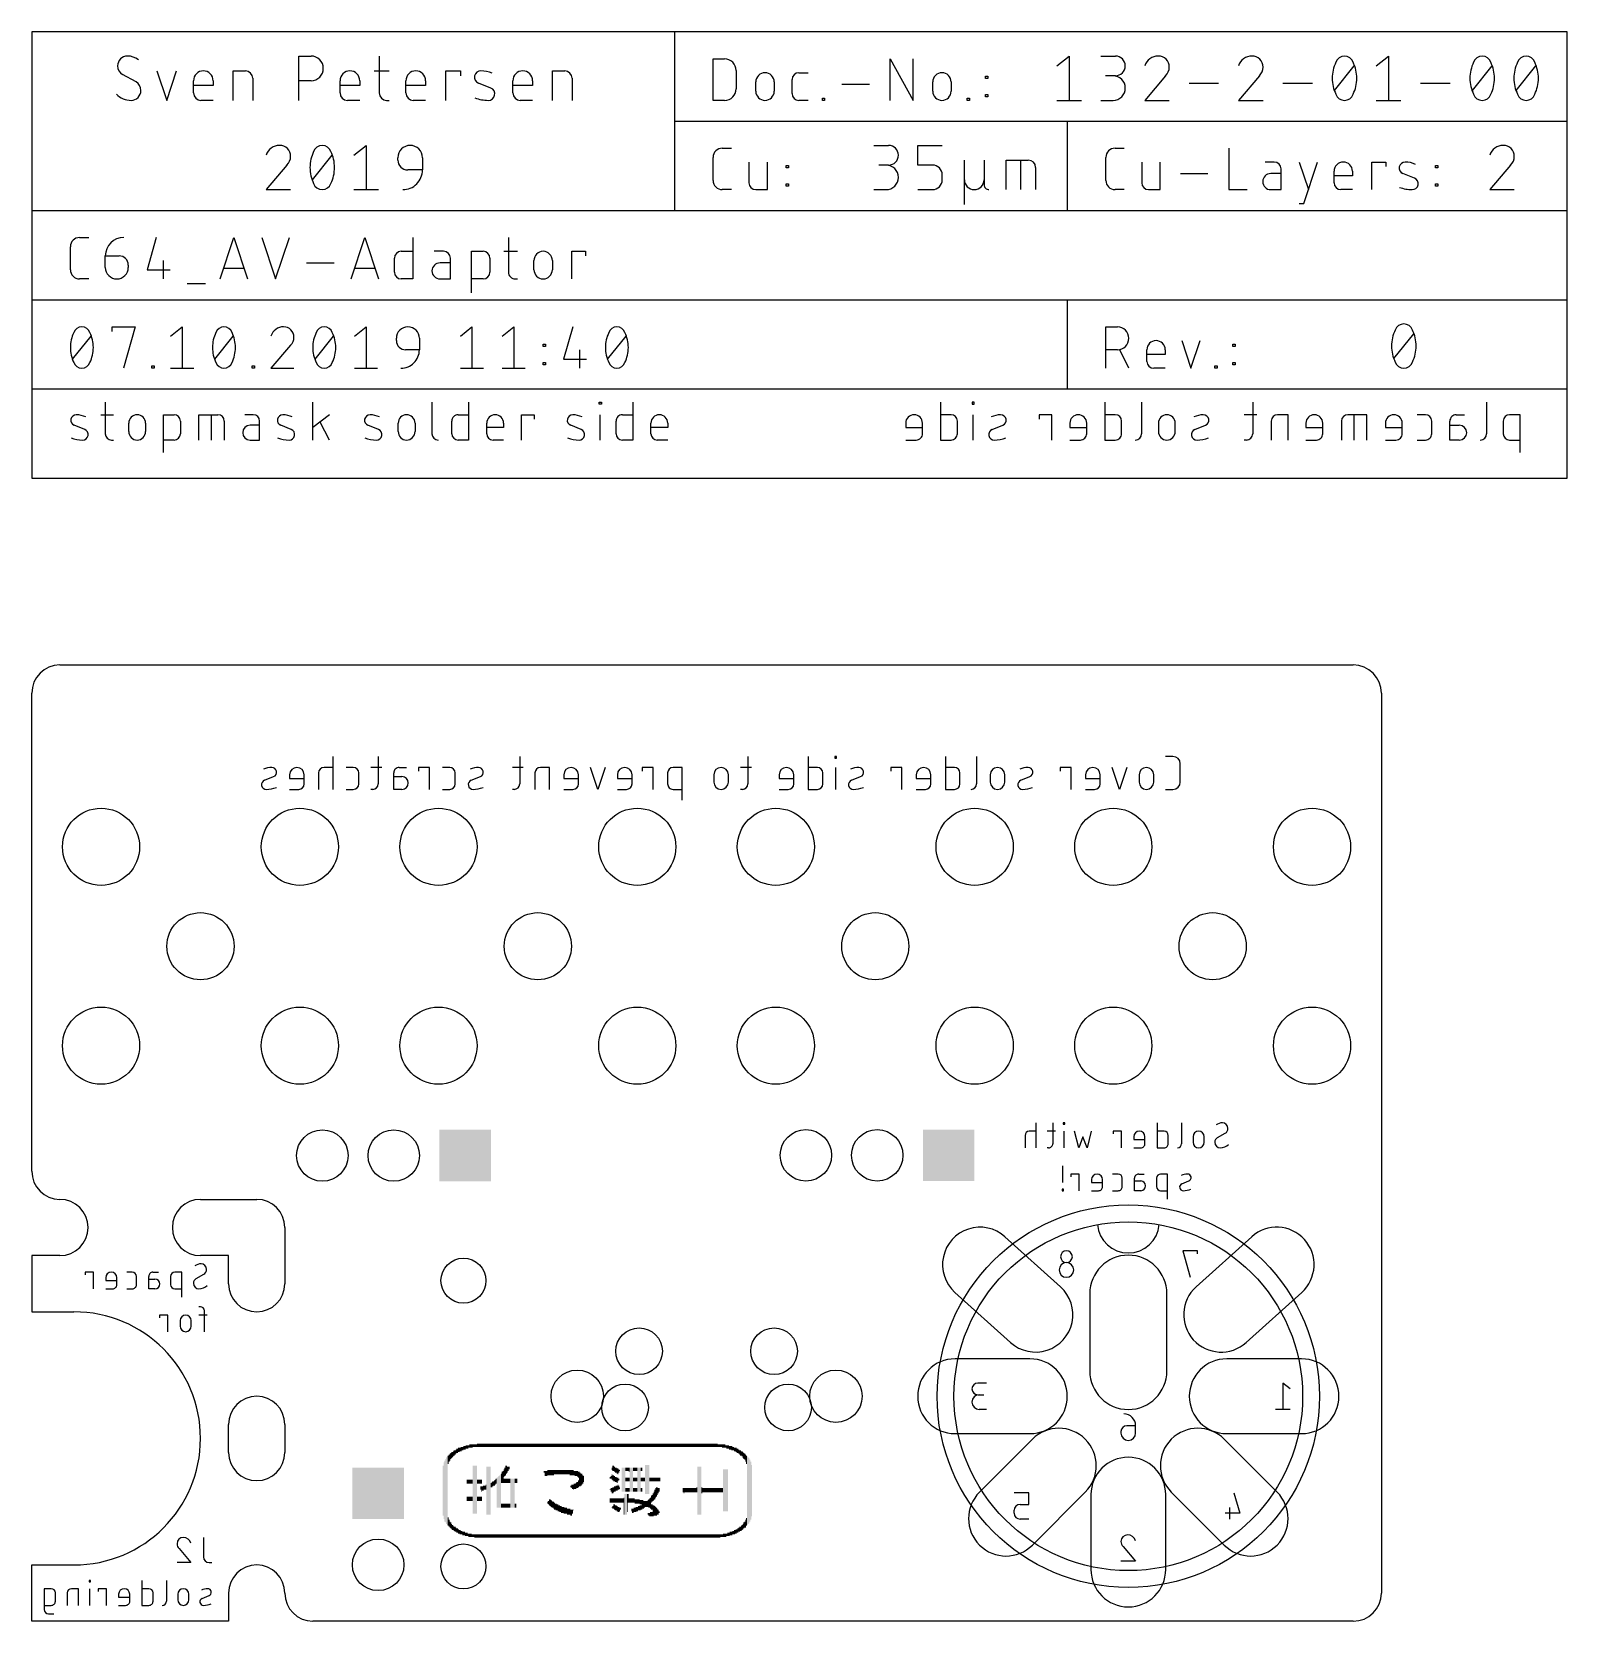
# Model space of a CAD drawing. Extents: x 0 to 54.6, y 0 to 56.5.
import ezdxf

# ---------------------------------------------------------------- set-up
doc = ezdxf.new("R2010")
doc.units = 0
for name, color, linetype in [('20', 30, 'CONTINUOUS'), ('22', 253, 'CONTINUOUS'), ('30', 253, 'CONTINUOUS'), ('48', 253, 'CONTINUOUS')]:
    doc.layers.add(name, color=color, linetype=linetype)

# ---------------------------------------------------------------- blocks, each defined once
blk = doc.blocks.new('ROUNDP')
blk.add_circle((0, 0), 0.5)
blk = doc.blocks.new('OFFSETP100')
blk.add_lwpolyline([(0, -0.5), (1, -0.5, 1), (1, 0.5), (0, 0.5, 1)], format="xyb", close=True)
blk = doc.blocks.new('SQUAREP')
blk.add_solid([(-0.5, -0.5), (0.5, -0.5), (-0.5, 0.5), (0.5, 0.5)])
blk = doc.blocks.new('RECT')
blk.add_solid([(-0.5, -0.5), (0.5, -0.5), (-0.5, 0.5), (0.5, 0.5)])

msp = doc.modelspace()

# ---------------------------------------------------------------- linework, layer by layer
at = {"layer": '20'}
for p, q in [((1, 34), (47, 34)), ((0, 16), (0, 33)), ((48, 33), (48, 1)), ((6, 15), (8, 15)), ((9, 14), (9, 12)), ((1, 13), (0, 13)), ((0, 13), (0, 11)), ((7, 13), (6, 13)), ((7, 12), (7, 13)), ((0, 11), (1.5, 11)), ((7, 6), (7, 7)), ((9, 7), (9, 6)), ((0, 0), (0, 2)), ((0, 2), (1.5, 2)), ((7, 1), (7, 0)), ((7, 0), (0, 0)), ((47, 0), (10, 0))]:
    msp.add_line(p, q, dxfattribs=at)
for centre, radius, start, end in [((1, 33), 1, 90, 180), ((47, 33), 1, 0, 90), ((1, 16), 1, 180, 270), ((1, 14), 1, 0, 90), ((6, 14), 1, 90, 180), ((8, 14), 1, 0, 90), ((1, 14), 1, 270, 0), ((6, 14), 1, 180, 270), ((8, 12), 1, 180, 270), ((8, 12), 1, 270, 0), ((1.5, 6.5), 4.5, 270, 90), ((8, 7), 1, 90, 180), ((8, 7), 1, 0, 90), ((8, 6), 1, 180, 270), ((8, 6), 1, 270, 0), ((8, 1), 1, 90, 180), ((8, 1), 1, 0, 90), ((10, 1), 1, 180, 270), ((47, 1), 1, 270, 0)]:
    msp.add_arc(centre, radius, start, end, dxfattribs=at)
at = {"layer": '22'}
for p, q in [((32.3216, 43.3451), (32.3216, 41.9989)), ((33.5165, 43.3451), (33.4417, 43.3451)), ((33.4417, 43.3451), (33.4417, 43.2703)), ((33.4417, 43.2703), (33.5165, 43.2703)), ((33.5165, 43.2703), (33.5165, 43.3451)), ((38.1621, 43.3451), (38.1621, 41.9989)), ((39.4699, 43.3451), (39.4699, 42.2233)), ((43.4231, 43.3451), (43.4231, 42.2233)), ((51.744, 43.3451), (51.744, 42.2233)), ((31.0811, 42.5972), (31.0811, 42.4476)), ((31.0811, 42.4476), (31.6794, 42.4476)), ((31.6794, 42.2233), (31.6794, 42.5972)), ((32.6956, 42.8964), (32.3216, 42.8964)), ((32.9199, 42.2233), (32.9199, 42.672)), ((33.4791, 41.9989), (33.4791, 42.8964)), ((34.1591, 42.3728), (34.533, 42.5224)), ((36.2781, 42.8964), (35.8294, 42.8964)), ((35.8294, 42.8964), (35.8294, 42.7468)), ((36.2781, 41.9989), (36.2781, 42.8964)), ((36.9215, 42.5972), (36.9215, 42.4476)), ((36.9215, 42.4476), (37.5198, 42.4476)), ((37.5198, 42.2233), (37.5198, 42.5972)), ((38.536, 42.8964), (38.1621, 42.8964)), ((38.7604, 42.2233), (38.7604, 42.672)), ((40.0699, 42.5972), (40.0699, 42.2981)), ((40.6682, 42.2981), (40.6682, 42.5972)), ((41.3684, 42.3728), (41.7423, 42.5224)), ((43.5727, 42.8964), (43.124, 42.8964)), ((44.0851, 42.672), (44.0851, 41.9989)), ((44.6835, 42.8964), (44.3095, 42.8964)), ((44.6835, 41.9989), (44.6835, 42.8964)), ((45.3171, 42.5972), (45.3171, 42.4476)), ((45.3171, 42.4476), (45.9154, 42.4476)), ((45.9154, 42.2233), (45.9154, 42.5972)), ((46.582, 42.672), (46.582, 41.9989)), ((47.4795, 42.8964), (46.8064, 42.8964)), ((47.0308, 41.9989), (47.0308, 42.8964)), ((47.4795, 41.9989), (47.4795, 42.8964)), ((48.1461, 42.5972), (48.1461, 42.4476)), ((48.1461, 42.4476), (48.7444, 42.4476)), ((48.7444, 42.2233), (48.7444, 42.5972)), ((49.5675, 42.8964), (49.2684, 42.8964)), ((49.7919, 42.2233), (49.7919, 42.672)), ((50.4361, 41.9989), (50.4361, 42.672)), ((50.4361, 42.5224), (50.7726, 42.5224)), ((50.6605, 42.8964), (50.9596, 42.8964)), ((52.3353, 42.672), (52.3353, 42.2233)), ((52.9336, 42.8964), (52.5597, 42.8964)), ((52.9336, 41.5502), (52.9336, 42.8964)), ((31.0811, 41.9989), (31.455, 41.9989)), ((32.3216, 41.9989), (32.6956, 41.9989)), ((36.9215, 41.9989), (37.2954, 41.9989)), ((38.1621, 41.9989), (38.536, 41.9989)), ((43.1988, 41.9989), (43.124, 41.9989)), ((45.3171, 41.9989), (45.6911, 41.9989)), ((48.1461, 41.9989), (48.52, 41.9989)), ((49.2684, 41.9989), (49.5675, 41.9989)), ((50.7726, 41.9989), (50.4361, 41.9989)), ((52.5597, 41.9989), (52.9336, 41.9989)), ((10.7181, 29.5783), (10.7181, 30.7467)), ((12.3233, 30.7467), (12.3233, 29.773)), ((17.3525, 30.7467), (17.3525, 29.773)), ((25.4678, 30.7467), (25.4678, 29.773)), ((27.6164, 30.7467), (27.6164, 29.5783)), ((28.6265, 30.7467), (28.5616, 30.7467)), ((28.5616, 30.7467), (28.5616, 30.6818)), ((28.5616, 30.6818), (28.6265, 30.6818)), ((28.6265, 30.6818), (28.6265, 30.7467)), ((32.4932, 30.7467), (32.4932, 29.5783)), ((33.6012, 30.7467), (33.6012, 29.773)), ((40.5875, 30.7467), (40.3279, 30.7467)), ((8.2769, 29.9029), (8.6014, 30.0327)), ((9.1701, 30.0976), (9.1701, 29.9678)), ((9.1701, 29.9678), (9.6894, 29.9678)), ((9.6894, 29.773), (9.6894, 30.0976)), ((10.1988, 30.1625), (10.1988, 29.5783)), ((10.7181, 30.3572), (10.3935, 30.3572)), ((11.4364, 30.3572), (11.1768, 30.3572)), ((11.6312, 29.773), (11.6312, 30.1625)), ((12.4531, 30.3572), (12.0637, 30.3572)), ((12.8717, 29.5783), (12.8717, 30.1625)), ((12.8717, 30.0327), (13.1638, 30.0327)), ((13.0664, 30.3572), (13.3261, 30.3572)), ((14.1404, 30.3572), (13.751, 30.3572)), ((13.751, 30.3572), (13.751, 30.2274)), ((14.1404, 29.5783), (14.1404, 30.3572)), ((14.8654, 30.3572), (14.6058, 30.3572)), ((15.0602, 29.773), (15.0602, 30.1625)), ((15.6302, 29.9029), (15.9547, 30.0327)), ((17.4823, 30.3572), (17.0928, 30.3572)), ((17.895, 30.1625), (17.895, 29.5783)), ((18.4143, 30.3572), (18.0897, 30.3572)), ((18.4143, 29.5783), (18.4143, 30.3572)), ((18.9237, 30.0976), (18.9237, 29.9678)), ((18.9237, 29.9678), (19.443, 29.9678)), ((19.443, 29.773), (19.443, 30.0976)), ((20.1358, 29.5783), (19.8762, 30.3572)), ((20.3955, 30.3572), (20.1358, 29.5783)), ((20.8287, 30.0976), (20.8287, 29.9678)), ((20.8287, 29.9678), (21.348, 29.9678)), ((21.348, 29.773), (21.348, 30.0976)), ((22.1033, 30.3572), (21.7139, 30.3572)), ((21.7139, 30.3572), (21.7139, 30.2274)), ((22.1033, 29.5783), (22.1033, 30.3572)), ((22.6135, 30.1625), (22.6135, 29.773)), ((23.1328, 30.3572), (22.8082, 30.3572)), ((23.1328, 29.1888), (23.1328, 30.3572)), ((24.2577, 30.0976), (24.2577, 29.8379)), ((24.777, 29.8379), (24.777, 30.0976)), ((25.5976, 30.3572), (25.2081, 30.3572)), ((26.5818, 30.0976), (26.5818, 29.9678)), ((26.5818, 29.9678), (27.1011, 29.9678)), ((27.1011, 29.773), (27.1011, 30.0976)), ((27.9409, 30.3572), (27.6164, 30.3572)), ((28.1357, 29.773), (28.1357, 30.1625)), ((28.594, 29.5783), (28.594, 30.3572)), ((29.1556, 29.9029), (29.4802, 30.0327)), ((30.9425, 30.3572), (30.5531, 30.3572)), ((30.5531, 30.3572), (30.5531, 30.2274)), ((30.9425, 29.5783), (30.9425, 30.3572)), ((31.4586, 30.0976), (31.4586, 29.9678)), ((31.4586, 29.9678), (31.9779, 29.9678)), ((31.9779, 29.773), (31.9779, 30.0976)), ((32.8177, 30.3572), (32.4932, 30.3572)), ((33.0125, 29.773), (33.0125, 30.1625)), ((34.0875, 30.0976), (34.0875, 29.8379)), ((34.6068, 29.8379), (34.6068, 30.0976)), ((35.1754, 29.9029), (35.5, 30.0327)), ((36.9623, 30.3572), (36.5729, 30.3572)), ((36.5729, 30.3572), (36.5729, 30.2274)), ((36.9623, 29.5783), (36.9623, 30.3572)), ((37.4784, 30.0976), (37.4784, 29.9678)), ((37.4784, 29.9678), (37.9977, 29.9678)), ((37.9977, 29.773), (37.9977, 30.0976)), ((38.6905, 29.5783), (38.4309, 30.3572)), ((38.9502, 30.3572), (38.6905, 29.5783)), ((39.3834, 30.0976), (39.3834, 29.8379)), ((39.9027, 29.8379), (39.9027, 30.0976)), ((40.8472, 29.8379), (40.8472, 30.4871)), ((9.1701, 29.5783), (9.4947, 29.5783)), ((11.1768, 29.5783), (11.4364, 29.5783)), ((12.1286, 29.5783), (12.0637, 29.5783)), ((13.1638, 29.5783), (12.8717, 29.5783)), ((14.6058, 29.5783), (14.8654, 29.5783)), ((17.1578, 29.5783), (17.0928, 29.5783)), ((18.9237, 29.5783), (19.2482, 29.5783)), ((20.8287, 29.5783), (21.1532, 29.5783)), ((22.8082, 29.5783), (23.1328, 29.5783)), ((25.273, 29.5783), (25.2081, 29.5783)), ((26.5818, 29.5783), (26.9063, 29.5783)), ((27.6164, 29.5783), (27.9409, 29.5783)), ((31.4586, 29.5783), (31.7831, 29.5783)), ((32.4932, 29.5783), (32.8177, 29.5783)), ((37.4784, 29.5783), (37.8029, 29.5783)), ((40.3279, 29.5783), (40.5875, 29.5783)), ((35.7219, 16.8313), (35.7219, 17.7203)), ((36.3147, 17.7203), (36.3147, 16.9794)), ((36.7377, 17.7203), (36.6883, 17.7203)), ((36.6883, 17.7203), (36.6883, 17.6709)), ((36.6883, 17.6709), (36.7377, 17.6709)), ((36.7377, 17.6709), (36.7377, 17.7203)), ((40.0267, 17.7203), (40.0267, 16.8313)), ((40.8967, 17.7203), (40.8967, 16.9794)), ((35.3267, 17.2758), (35.3267, 16.8313)), ((35.7219, 17.4239), (35.4749, 17.4239)), ((36.4135, 17.4239), (36.1171, 17.4239)), ((36.713, 16.8313), (36.713, 17.4239)), ((37.2354, 16.8313), (37.0872, 17.4239)), ((37.3836, 17.2264), (37.2354, 16.8313)), ((37.5317, 16.8313), (37.3836, 17.2264)), ((37.6799, 17.4239), (37.5317, 16.8313)), ((38.763, 17.4239), (38.4667, 17.4239)), ((38.4667, 17.4239), (38.4667, 17.3251)), ((38.763, 16.8313), (38.763, 17.4239)), ((39.1977, 17.2264), (39.1977, 17.1276)), ((39.1977, 17.1276), (39.5928, 17.1276)), ((39.5928, 16.9794), (39.5928, 17.2264)), ((40.2736, 17.4239), (40.0267, 17.4239)), ((40.4218, 16.9794), (40.4218, 17.2758)), ((41.3008, 17.2264), (41.3008, 17.0288)), ((41.6959, 17.0288), (41.6959, 17.2264)), ((42.1731, 17.2017), (42.4448, 17.3498)), ((36.1665, 16.8313), (36.1171, 16.8313)), ((39.1977, 16.8313), (39.4446, 16.8313)), ((40.0267, 16.8313), (40.2736, 16.8313)), ((36.6694, 15.6036), (36.6694, 16.1962)), ((37.2564, 15.8999), (36.9601, 15.8999)), ((36.9601, 15.8999), (36.9601, 15.8011)), ((37.2564, 15.3073), (37.2564, 15.8999)), ((38.6377, 15.8999), (38.4401, 15.8999)), ((39.3692, 15.8999), (39.5668, 15.8999)), ((40.3966, 15.8999), (40.1497, 15.8999)), ((40.3966, 15.0109), (40.3966, 15.8999)), ((36.6941, 15.3566), (36.6447, 15.3566)), ((36.6447, 15.3566), (36.6447, 15.3073)), ((36.6447, 15.3073), (36.6941, 15.3073)), ((36.6941, 15.3073), (36.6941, 15.3566)), ((37.6911, 15.7024), (37.6911, 15.6036)), ((37.6911, 15.6036), (38.0862, 15.6036)), ((37.6911, 15.3073), (37.938, 15.3073)), ((38.0862, 15.4554), (38.0862, 15.7024)), ((38.4401, 15.3073), (38.6377, 15.3073)), ((38.7858, 15.4554), (38.7858, 15.7518)), ((39.2211, 15.3073), (39.2211, 15.7518)), ((39.2211, 15.653), (39.4433, 15.653)), ((39.4433, 15.3073), (39.2211, 15.3073)), ((40.0015, 15.7518), (40.0015, 15.4554)), ((40.1497, 15.3073), (40.3966, 15.3073)), ((40.9046, 15.5542), (41.1515, 15.653)), ((41.4611, 13.1699), (40.9389, 13.1699)), ((40.9389, 13.1699), (41.2, 12.2301)), ((41.4611, 13.0655), (41.4611, 13.1699)), ((2.1937, 12.4102), (1.8974, 12.4102)), ((1.8974, 12.4102), (1.8974, 12.3114)), ((2.1937, 11.8175), (2.1937, 12.4102)), ((2.6283, 12.2126), (2.6283, 12.1138)), ((2.6283, 12.1138), (3.0235, 12.1138)), ((3.0235, 11.9657), (3.0235, 12.2126)), ((3.575, 12.4102), (3.3774, 12.4102)), ((3.7231, 11.9657), (3.7231, 12.262)), ((4.1584, 11.8175), (4.1584, 12.262)), ((4.1584, 12.1632), (4.3806, 12.1632)), ((4.3065, 12.4102), (4.5041, 12.4102)), ((4.9388, 12.262), (4.9388, 11.9657)), ((5.3339, 12.4102), (5.0869, 12.4102)), ((5.3339, 11.5212), (5.3339, 12.4102)), ((5.8476, 12.1879), (6.1193, 12.3361)), ((2.6283, 11.8175), (2.8753, 11.8175)), ((3.3774, 11.8175), (3.575, 11.8175)), ((4.3806, 11.8175), (4.1584, 11.8175)), ((5.0869, 11.8175), (5.3339, 11.8175)), ((4.8431, 10.8862), (4.5468, 10.8862)), ((4.5468, 10.8862), (4.5468, 10.7874)), ((4.8431, 10.2935), (4.8431, 10.8862)), ((5.9958, 11.1825), (5.9464, 11.1825)), ((6.2428, 10.8862), (5.9464, 10.8862)), ((6.144, 10.2935), (6.144, 11.0343)), ((5.2778, 10.6886), (5.2778, 10.4911)), ((5.6729, 10.4911), (5.6729, 10.6886)), ((33.9611, 8.4699), (33.6478, 8.4699)), ((33.6478, 8.0522), (33.8566, 8.0522)), ((44.7611, 8.2611), (44.5, 8.4699)), ((44.5, 8.4699), (44.5, 7.5301)), ((33.9611, 7.5301), (33.7, 7.5301)), ((44.7611, 7.5301), (44.2389, 7.5301)), ((39.2611, 6.9522), (38.9478, 6.9522)), ((39.2611, 6.6912), (39.2611, 6.9522)), ((38.7389, 6.7434), (38.7389, 6.6912)), ((35.4611, 4.5699), (34.9389, 4.5699)), ((35.4611, 4.1522), (35.4611, 4.5699)), ((42.7522, 4.5699), (42.9611, 3.8389)), ((35.1478, 4.1522), (35.4611, 4.1522)), ((42.5956, 4.0478), (42.5956, 3.6301)), ((34.9389, 3.8389), (34.9389, 3.9434)), ((35.4611, 3.6301), (35.1478, 3.6301)), ((42.9611, 3.8389), (42.4389, 3.8389)), ((6.1089, 2.9765), (6.1089, 2.2851)), ((5.2429, 2.5814), (5.6627, 2.0875)), ((38.8173, 2.6522), (39.2611, 2.1301)), ((5.6627, 2.0875), (5.1688, 2.0875)), ((6.3065, 2.0875), (6.4053, 2.0875)), ((39.2611, 2.1301), (38.7389, 2.1301)), ((0.6911, 1.1562), (0.4442, 1.1562)), ((0.4442, 1.1562), (0.4442, 0.4153)), ((1.6562, 1.1562), (1.4092, 1.1562)), ((1.6562, 0.5635), (1.6562, 1.1562)), ((2.0929, 1.4525), (2.0435, 1.4525)), ((2.0435, 1.4525), (2.0435, 1.4031)), ((2.0435, 1.4031), (2.0929, 1.4031)), ((2.0682, 0.5635), (2.0682, 1.1562)), ((2.0929, 1.4031), (2.0929, 1.4525)), ((2.6552, 1.1562), (2.3589, 1.1562)), ((2.3589, 1.1562), (2.3589, 1.0574)), ((2.6552, 0.5635), (2.6552, 1.1562)), ((3.9189, 1.4525), (3.9189, 0.5635)), ((4.1658, 1.1562), (3.9189, 1.1562)), ((4.7888, 1.4525), (4.7888, 0.7117)), ((0.8393, 0.7117), (0.8393, 1.008)), ((1.2611, 1.008), (1.2611, 0.5635)), ((3.0899, 0.9586), (3.0899, 0.8598)), ((3.0899, 0.8598), (3.485, 0.8598)), ((3.485, 0.7117), (3.485, 0.9586)), ((4.314, 0.7117), (4.314, 1.008)), ((5.193, 0.9586), (5.193, 0.7611)), ((5.5881, 0.7611), (5.5881, 0.9586)), ((6.0595, 0.8104), (6.3065, 0.9092)), ((0.4442, 0.5635), (0.6911, 0.5635)), ((0.5923, 0.2672), (0.7899, 0.2672)), ((3.0899, 0.5635), (3.3368, 0.5635)), ((3.9189, 0.5635), (4.1658, 0.5635))]:
    msp.add_line(p, q, dxfattribs=at)
for radius in [6.8, 6.2]:
    msp.add_circle((39, 8), radius, dxfattribs=at)
for centre, radius, start, end in [((31.3802, 42.5972), 0.2992, 0, 180), ((32.6956, 42.672), 0.2244, 0, 90), ((34.4704, 42.0471), 0.8493, 90.819, 114.2391), ((34.461, 42.7025), 0.1939, 291.8014, 90.819), ((37.2206, 42.5972), 0.2992, 0, 180), ((38.536, 42.672), 0.2244, 0, 90), ((40.369, 42.5972), 0.2992, 0, 180), ((41.6797, 42.0471), 0.8493, 90.819, 114.2391), ((41.6703, 42.7025), 0.1939, 291.8014, 90.819), ((44.3095, 42.672), 0.2244, 90, 179.9992), ((45.6163, 42.5972), 0.2992, 0, 180), ((46.8064, 42.672), 0.2244, 90, 179.9992), ((48.4452, 42.5972), 0.2992, 0, 180), ((49.5675, 42.672), 0.2244, 0, 90), ((50.6605, 42.672), 0.2244, 89.9992, 180), ((50.7726, 42.2607), 0.2618, 270, 90), ((52.5597, 42.672), 0.2244, 90, 179.9992), ((31.455, 42.2233), 0.2244, 270, 0.0008), ((32.6956, 42.2233), 0.2244, 270, 0.0008), ((34.2311, 42.1928), 0.1939, 111.8014, 270.819), ((34.2157, 43.2672), 1.2684, 270.819, 289.7904), ((37.2954, 42.2233), 0.2244, 270, 0.0008), ((38.536, 42.2233), 0.2244, 270, 0.0008), ((39.2456, 42.2233), 0.2244, 270.0008, 0), ((40.369, 42.2981), 0.2992, 180, 0), ((41.4404, 42.1928), 0.1939, 111.8014, 270.819), ((41.425, 43.2672), 1.2684, 270.819, 289.7904), ((43.1988, 42.2233), 0.2244, 269.9992, 360), ((45.6911, 42.2233), 0.2244, 270, 0.0008), ((48.52, 42.2233), 0.2244, 270, 0.0008), ((49.5675, 42.2233), 0.2244, 270, 0.0008), ((51.5196, 42.2233), 0.2244, 270.0008, 0), ((52.5597, 42.2233), 0.2244, 180, 270), ((40.5875, 30.4871), 0.2596, 0, 90), ((8.547, 29.6202), 0.7371, 90.8181, 114.2388), ((8.5389, 30.1889), 0.1683, 291.8011, 90.8182), ((9.4298, 30.0976), 0.2596, 0, 180), ((10.3935, 30.1625), 0.1947, 90, 179.9982), ((11.4364, 30.1625), 0.1947, 0, 90), ((13.0664, 30.1625), 0.1947, 89.9991, 180), ((13.1638, 29.8055), 0.2272, 270, 90), ((14.8654, 30.1625), 0.1947, 0, 90), ((15.9003, 29.6202), 0.7371, 90.8181, 114.2388), ((15.8922, 30.1889), 0.1683, 291.8011, 90.8182), ((18.0897, 30.1625), 0.1947, 90, 179.9982), ((19.1833, 30.0976), 0.2596, 0, 180), ((21.0883, 30.0976), 0.2596, 0, 180), ((22.8082, 30.1625), 0.1947, 90, 179.9982), ((24.5173, 30.0976), 0.2596, 0, 180), ((26.8414, 30.0976), 0.2596, 0, 180), ((27.9409, 30.1625), 0.1947, 0, 90), ((29.4258, 29.6202), 0.7371, 90.8181, 114.2388), ((29.4177, 30.1889), 0.1683, 291.8011, 90.8182), ((31.7182, 30.0976), 0.2596, 0, 180), ((32.8177, 30.1625), 0.1947, 0, 90), ((34.3471, 30.0976), 0.2596, 0, 180), ((35.4456, 29.6202), 0.7371, 90.8181, 114.2388), ((35.4375, 30.1889), 0.1683, 291.8011, 90.8182), ((37.738, 30.0976), 0.2596, 0, 180), ((39.643, 30.0976), 0.2596, 0, 180), ((8.3394, 29.7466), 0.1683, 111.8011, 270.8182), ((8.3261, 30.679), 1.1008, 270.8181, 289.791), ((9.4947, 29.773), 0.1947, 270, 0), ((11.4364, 29.773), 0.1947, 270, 0), ((12.1286, 29.773), 0.1947, 270, 0), ((14.8654, 29.773), 0.1947, 270, 0), ((15.6927, 29.7466), 0.1683, 111.8011, 270.8182), ((15.6794, 30.679), 1.1008, 270.8181, 289.791), ((17.1578, 29.773), 0.1947, 270, 0), ((19.2482, 29.773), 0.1947, 270, 0), ((21.1532, 29.773), 0.1947, 270, 0), ((22.8082, 29.773), 0.1947, 180, 270.0009), ((24.5173, 29.8379), 0.2596, 180, 0), ((25.273, 29.773), 0.1947, 270, 0), ((26.9063, 29.773), 0.1947, 270, 0), ((27.9409, 29.773), 0.1947, 270, 0), ((29.2182, 29.7466), 0.1683, 111.8011, 270.8182), ((29.2048, 30.679), 1.1008, 270.8181, 289.791), ((31.7831, 29.773), 0.1947, 270, 0), ((32.8177, 29.773), 0.1947, 270, 0), ((33.4065, 29.773), 0.1947, 270, 0), ((34.3471, 29.8379), 0.2596, 180, 0), ((35.2379, 29.7466), 0.1683, 111.8011, 270.8182), ((35.2246, 30.679), 1.1008, 270.8181, 289.791), ((37.8029, 29.773), 0.1947, 270, 0), ((39.643, 29.8379), 0.2596, 180, 0), ((40.5875, 29.8379), 0.2596, 270, 0), ((42.346, 17.3498), 0.3704, 90.0001, 126.8702), ((42.346, 17.5227), 0.1976, 0, 90), ((42.3429, 17.5227), 0.2006, 300.5108, 359.9997), ((35.4749, 17.2757), 0.1482, 90, 179.9988), ((36.1665, 16.9794), 0.1482, 269.9988, 360), ((39.3952, 17.2264), 0.1976, 0, 180), ((39.4446, 16.9794), 0.1482, 270, 0.0012), ((40.2736, 17.2758), 0.1482, 0, 90), ((40.2736, 16.9794), 0.1482, 270, 0.0012), ((40.7485, 16.9794), 0.1482, 270.0012, 0), ((41.4983, 17.2264), 0.1976, 0, 180), ((41.4983, 17.0288), 0.1976, 180, 0), ((42.2719, 17.0288), 0.1976, 180, 270), ((42.275, 17.0288), 0.2006, 120.5104, 180.0001), ((42.2719, 17.2486), 0.4173, 270, 315.2399), ((37.8886, 15.7024), 0.1976, 0, 180), ((38.6377, 15.7518), 0.1482, 0, 90), ((39.3692, 15.7518), 0.1482, 89.9988, 180), ((40.1497, 15.7517), 0.1482, 90, 179.9988), ((41.1101, 15.3391), 0.5609, 90.8194, 114.2391), ((41.1039, 15.7719), 0.1281, 291.8011, 90.8193), ((37.938, 15.4554), 0.1482, 270, 0.0012), ((38.6377, 15.4554), 0.1482, 270, 0.0012), ((39.4433, 15.4801), 0.1729, 270, 90), ((40.1497, 15.4554), 0.1482, 180, 270), ((40.9521, 15.4353), 0.1281, 111.8011, 270.8193), ((40.942, 16.1449), 0.8377, 270.8194, 289.7899), ((39, 14.2), 1.1045, 185.1944, 354.8056), ((36.8, 12.9611), 0.2088, 0, 180), ((6.0205, 12.3361), 0.3704, 90.0001, 126.8702), ((6.0205, 12.5089), 0.1976, 0, 90), ((6.0174, 12.5089), 0.2006, 300.5108, 359.9997), ((36.8, 12.4912), 0.2611, 0, 180), ((36.8, 12.4912), 0.2611, 180, 0), ((36.8, 12.9611), 0.2088, 180, 0), ((2.8259, 12.2126), 0.1976, 0, 180), ((2.8753, 11.9657), 0.1482, 270, 0.0012), ((3.575, 12.262), 0.1482, 0, 90), ((3.575, 11.9657), 0.1482, 270, 0.0012), ((4.3065, 12.262), 0.1482, 89.9988, 180), ((4.3806, 11.9904), 0.1729, 270, 90), ((5.0869, 12.262), 0.1482, 90, 179.9988), ((5.0869, 11.9657), 0.1482, 180, 270), ((5.9464, 12.0151), 0.1976, 180, 270), ((5.9495, 12.0151), 0.2006, 120.5104, 180.0001), ((5.9464, 12.2348), 0.4173, 270, 315.2399), ((5.4753, 10.6886), 0.1976, 0, 180), ((5.9958, 11.0343), 0.1482, 0, 90), ((5.4753, 10.4911), 0.1976, 180, 0), ((33.7, 7.7912), 0.2611, 90, 270), ((33.6478, 8.2611), 0.2088, 90, 270), ((38.8434, 6.9522), 0.4177, 0, 90), ((38.9478, 6.7434), 0.2088, 90, 180), ((39, 6.6912), 0.2611, 180, 0), ((35.1478, 3.9434), 0.2088, 90, 180), ((35.1478, 3.8389), 0.2088, 180, 270), ((5.3911, 2.7543), 0.2223, 90, 180), ((5.3911, 2.691), 0.2855, 17.9449, 89.9999), ((38.9739, 2.835), 0.235, 90, 180), ((38.9913, 2.835), 0.2524, 180.0002, 226.396), ((38.9739, 2.7681), 0.3018, 17.9442, 90.0001), ((5.4075, 2.7543), 0.2387, 179.9999, 226.3976), ((6.3065, 2.2851), 0.1976, 180, 270), ((0.6911, 1.008), 0.1482, 0, 90), ((1.4092, 1.008), 0.1482, 90, 179.9988), ((3.2874, 0.9586), 0.1976, 0, 180), ((4.1658, 1.008), 0.1482, 0, 90), ((5.3905, 0.9586), 0.1976, 0, 180), ((6.2651, 0.5953), 0.5609, 90.8194, 114.2391), ((6.2589, 1.0281), 0.1281, 291.8011, 90.8193), ((0.6911, 0.7117), 0.1482, 270, 0.0012), ((3.3368, 0.7117), 0.1482, 270, 0.0012), ((4.1658, 0.7117), 0.1482, 270, 0.0012), ((4.6407, 0.7117), 0.1482, 270.0012, 0), ((5.3905, 0.7611), 0.1976, 180, 0), ((6.1071, 0.6915), 0.1281, 111.8011, 270.8193), ((6.0969, 1.4011), 0.8377, 270.8194, 289.7899), ((0.5923, 0.4153), 0.1482, 180, 270)]:
    msp.add_arc(centre, radius, start, end, dxfattribs=at)
at = {"layer": '30'}
for p, q in [((2.611, 43.3451), (2.611, 42.2233)), ((9.9942, 41.9989), (9.9942, 43.3451)), ((14.2298, 43.3451), (14.2298, 42.2233)), ((15.5376, 43.3451), (15.5376, 41.9989)), ((20.1832, 43.2703), (20.1832, 43.3451)), ((20.1832, 43.3451), (20.258, 43.3451)), ((20.258, 43.2703), (20.1832, 43.2703)), ((20.258, 43.3451), (20.258, 43.2703)), ((21.3781, 43.3451), (21.3781, 41.9989)), ((1.8824, 42.3728), (1.5085, 42.5224)), ((2.4614, 42.8964), (2.9101, 42.8964)), ((3.4496, 42.2981), (3.4496, 42.5972)), ((4.0479, 42.5972), (4.0479, 42.2981)), ((4.6901, 41.5502), (4.6901, 42.8964)), ((4.6901, 42.8964), (5.0641, 42.8964)), ((5.2885, 42.672), (5.2885, 42.2233)), ((5.9464, 41.9989), (5.9464, 42.8964)), ((5.9464, 42.8964), (6.6195, 42.8964)), ((6.3952, 41.9989), (6.3952, 42.8964)), ((6.8439, 42.672), (6.8439, 41.9989)), ((7.8758, 42.8964), (7.5767, 42.8964)), ((8.1002, 42.5224), (7.7637, 42.5224)), ((8.1002, 41.9989), (8.1002, 42.672)), ((9.2286, 42.3728), (8.8547, 42.5224)), ((10.5925, 42.8964), (9.9942, 42.4476)), ((10.5925, 41.9989), (10.256, 42.6346)), ((12.3313, 42.3728), (11.9574, 42.5224)), ((13.0315, 42.2981), (13.0315, 42.5972)), ((13.6298, 42.5972), (13.6298, 42.2981)), ((14.9393, 42.2233), (14.9393, 42.672)), ((15.1637, 42.8964), (15.5376, 42.8964)), ((16.1799, 42.2233), (16.1799, 42.5972)), ((16.7782, 42.4476), (16.1799, 42.4476)), ((16.7782, 42.5972), (16.7782, 42.4476)), ((17.4216, 41.9989), (17.4216, 42.8964)), ((17.4216, 42.8964), (17.8703, 42.8964)), ((17.8703, 42.8964), (17.8703, 42.7468)), ((19.5406, 42.3728), (19.1667, 42.5224)), ((20.2206, 41.9989), (20.2206, 42.8964)), ((20.7798, 42.2233), (20.7798, 42.672)), ((21.0041, 42.8964), (21.3781, 42.8964)), ((22.0203, 42.2233), (22.0203, 42.5972)), ((22.6186, 42.4476), (22.0203, 42.4476)), ((22.6186, 42.5972), (22.6186, 42.4476)), ((2.8354, 41.9989), (2.9101, 41.9989)), ((5.0641, 41.9989), (4.6901, 41.9989)), ((7.7637, 41.9989), (8.1002, 41.9989)), ((15.5376, 41.9989), (15.1637, 41.9989)), ((16.7782, 41.9989), (16.4043, 41.9989)), ((21.3781, 41.9989), (21.0041, 41.9989)), ((22.6186, 41.9989), (22.2447, 41.9989))]:
    msp.add_line(p, q, dxfattribs=at)
for centre, radius, start, end in [((1.5805, 42.7025), 0.1939, 89.181, 248.1986), ((1.5711, 42.0471), 0.8493, 65.7609, 89.181), ((3.7487, 42.5972), 0.2992, 0, 180), ((5.0641, 42.672), 0.2244, 0, 90), ((6.6195, 42.672), 0.2244, 0, 90), ((7.7637, 42.2607), 0.2618, 90, 270), ((7.8758, 42.672), 0.2244, 0, 90), ((8.9267, 42.7025), 0.1939, 89.181, 248.1986), ((8.9173, 42.0471), 0.8493, 65.7609, 89.181), ((12.0294, 42.7025), 0.1939, 89.181, 248.1986), ((12.02, 42.0471), 0.8493, 65.7609, 89.181), ((13.3307, 42.5972), 0.2992, 0, 180), ((15.1637, 42.672), 0.2244, 89.9992, 180), ((16.4791, 42.5972), 0.2992, 0, 180), ((19.2387, 42.7025), 0.1939, 89.181, 248.1986), ((19.2293, 42.0471), 0.8493, 65.7609, 89.181), ((21.0041, 42.672), 0.2244, 89.9992, 180), ((22.3195, 42.5972), 0.2992, 0, 180), ((1.8258, 43.2672), 1.2684, 250.2096, 269.181), ((1.8104, 42.1928), 0.1939, 269.181, 68.1986), ((2.8354, 42.2233), 0.2244, 180, 270), ((3.7487, 42.2981), 0.2992, 180, 0), ((5.0641, 42.2233), 0.2244, 270.0008, 0), ((9.1719, 43.2672), 1.2684, 250.2096, 269.181), ((9.1566, 42.1928), 0.1939, 269.181, 68.1986), ((12.2747, 43.2672), 1.2684, 250.2096, 269.181), ((12.2593, 42.1928), 0.1939, 269.181, 68.1986), ((13.3307, 42.2981), 0.2992, 180, 0), ((14.4541, 42.2233), 0.2244, 180, 270), ((15.1637, 42.2233), 0.2244, 180, 270), ((16.4043, 42.2233), 0.2244, 180, 270), ((19.484, 43.2672), 1.2684, 250.2096, 269.181), ((19.4686, 42.1928), 0.1939, 269.181, 68.1986), ((21.0041, 42.2233), 0.2244, 180, 270), ((22.2447, 42.2233), 0.2244, 180, 270)]:
    msp.add_arc(centre, radius, start, end, dxfattribs=at)
at = {"layer": '48'}
for p, q in [((22.86, 56.515), (0, 56.515)), ((0, 56.515), (0, 50.165)), ((54.61, 56.515), (22.86, 56.515)), ((22.86, 56.515), (22.86, 53.34)), ((54.61, 53.34), (54.61, 56.515)), ((9.4937, 54.0766), (9.4937, 55.6514)), ((9.4937, 55.6514), (9.9311, 55.6514)), ((12.3574, 55.6514), (12.3574, 54.3391)), ((24.2316, 54.0766), (24.2316, 55.5498)), ((24.2316, 55.5498), (24.6408, 55.5498)), ((30.5248, 54.0766), (30.5248, 55.5498)), ((30.5248, 55.5498), (31.3432, 54.0766)), ((31.3432, 54.0766), (31.3432, 55.5498)), ((36.4554, 55.3014), (36.8928, 55.6514)), ((36.8928, 55.6514), (36.8928, 54.0766)), ((38.0185, 55.6514), (38.5434, 55.6514)), ((47.8141, 55.3014), (48.2515, 55.6514)), ((48.2515, 55.6514), (48.2515, 54.0766)), ((3.7073, 54.7328), (3.2261, 54.9952)), ((4.4496, 55.1265), (4.7995, 54.0766)), ((4.7995, 54.0766), (5.1495, 55.1265)), ((7.159, 54.0766), (7.159, 55.1265)), ((7.159, 55.1265), (7.5964, 55.1265)), ((7.8589, 54.864), (7.8589, 54.0766)), ((12.1824, 55.1265), (12.7073, 55.1265)), ((14.7243, 54.0766), (14.7243, 55.1265)), ((14.7243, 55.1265), (15.2492, 55.1265)), ((15.2492, 55.1265), (15.2492, 54.9515)), ((18.5177, 54.0766), (18.5177, 55.1265)), ((18.5177, 55.1265), (18.9551, 55.1265)), ((19.2176, 54.864), (19.2176, 54.0766)), ((25.05, 55.1406), (25.05, 54.4858)), ((27.2865, 55.0587), (27.6139, 55.0587)), ((33.9158, 54.8541), (33.9158, 54.936)), ((33.9158, 54.936), (33.9976, 54.936)), ((33.9976, 54.8541), (33.9158, 54.8541)), ((33.9976, 54.936), (33.9976, 54.8541)), ((38.5434, 54.9515), (38.1934, 54.9515)), ((40.3253, 54.9515), (39.5816, 54.0766)), ((43.6599, 54.9515), (42.9163, 54.0766)), ((46.3384, 54.4266), (47.0383, 55.3014)), ((51.2362, 54.4266), (51.9361, 55.3014)), ((52.7993, 54.4266), (53.4992, 55.3014)), ((5.7522, 54.3391), (5.7522, 54.7765)), ((6.4521, 54.6015), (5.7522, 54.6015)), ((6.4521, 54.7765), (6.4521, 54.6015)), ((9.9311, 54.7765), (9.4937, 54.7765)), ((10.9626, 54.3391), (10.9626, 54.7765)), ((11.6625, 54.6015), (10.9626, 54.6015)), ((11.6625, 54.7765), (11.6625, 54.6015)), ((13.3073, 54.3391), (13.3073, 54.7765)), ((14.0072, 54.6015), (13.3073, 54.6015)), ((14.0072, 54.7765), (14.0072, 54.6015)), ((16.3249, 54.514), (15.8874, 54.689)), ((17.1109, 54.3391), (17.1109, 54.7765)), ((17.8108, 54.6015), (17.1109, 54.6015)), ((17.8108, 54.7765), (17.8108, 54.6015)), ((25.7505, 54.404), (25.7505, 54.7314)), ((26.4052, 54.7314), (26.4052, 54.404)), ((27.041, 54.3221), (27.041, 54.8132)), ((28.8077, 54.6495), (29.7898, 54.6495)), ((32.0436, 54.404), (32.0436, 54.7314)), ((32.6984, 54.7314), (32.6984, 54.404)), ((33.9158, 54.1994), (33.9158, 54.2812)), ((33.9158, 54.2812), (33.9976, 54.2812)), ((33.9976, 54.2812), (33.9976, 54.1994)), ((41.1614, 54.689), (42.2113, 54.689)), ((44.4961, 54.689), (45.546, 54.689)), ((49.3939, 54.689), (50.4438, 54.689)), ((6.4521, 54.0766), (6.0147, 54.0766)), ((11.6625, 54.0766), (11.2251, 54.0766)), ((12.6198, 54.0766), (12.7073, 54.0766)), ((14.0072, 54.0766), (13.5698, 54.0766)), ((17.8108, 54.0766), (17.3733, 54.0766)), ((24.6408, 54.0766), (24.2316, 54.0766)), ((27.6139, 54.0766), (27.2865, 54.0766)), ((28.1181, 54.0766), (28.1181, 54.1584)), ((28.1181, 54.1584), (28.2, 54.1584)), ((28.2, 54.0766), (28.1181, 54.0766)), ((28.2, 54.1584), (28.2, 54.0766)), ((33.2716, 54.0766), (33.2716, 54.1584)), ((33.2716, 54.1584), (33.3534, 54.1584)), ((33.3534, 54.0766), (33.2716, 54.0766)), ((33.3534, 54.1584), (33.3534, 54.0766)), ((33.9976, 54.1994), (33.9158, 54.1994)), ((36.4554, 54.0766), (37.3302, 54.0766)), ((38.0185, 54.0766), (38.4559, 54.0766)), ((39.5816, 54.0766), (40.4565, 54.0766)), ((42.9163, 54.0766), (43.7912, 54.0766)), ((47.8141, 54.0766), (48.6889, 54.0766)), ((22.86, 53.34), (22.86, 50.165)), ((22.86, 53.34), (36.83, 53.34)), ((36.83, 53.34), (54.61, 53.34)), ((36.83, 53.34), (36.83, 50.165)), ((54.61, 50.165), (54.61, 53.34)), ((9.981, 51.2516), (10.6809, 52.1264)), ((11.4566, 52.1264), (11.8941, 52.4764)), ((11.8941, 52.4764), (11.8941, 50.9016)), ((13.0197, 51.9515), (13.0197, 52.039)), ((13.8946, 52.039), (13.8946, 51.6015)), ((24.2316, 51.229), (24.2316, 52.0474)), ((24.559, 52.3748), (24.8864, 52.3748)), ((29.9466, 52.4764), (30.4715, 52.4764)), ((31.5097, 51.7765), (31.5097, 52.4764)), ((31.5097, 52.4764), (32.3846, 52.4764)), ((38.2016, 51.229), (38.2016, 52.0474)), ((38.529, 52.3748), (38.8564, 52.3748)), ((42.5708, 52.3748), (42.5708, 50.9016)), ((9.074, 51.7765), (8.3304, 50.9016)), ((13.8946, 51.6015), (13.3697, 51.6015)), ((25.5077, 51.8837), (25.5077, 51.1471)), ((26.1624, 50.9016), (26.1624, 51.8837)), ((26.8347, 51.6791), (26.8347, 51.761)), ((26.8347, 51.761), (26.9166, 51.761)), ((26.9166, 51.6791), (26.8347, 51.6791)), ((26.9166, 51.761), (26.9166, 51.6791)), ((30.4715, 51.7765), (30.1216, 51.7765)), ((32.0347, 51.7765), (31.5097, 51.7765)), ((33.1698, 50.3767), (33.1698, 51.9515)), ((33.8697, 51.9515), (33.8697, 51.2516)), ((34.6527, 50.9016), (34.6527, 51.9515)), ((34.6527, 51.9515), (35.4401, 51.9515)), ((35.1776, 50.9016), (35.1776, 51.9515)), ((35.7026, 51.689), (35.7026, 50.9016)), ((39.4777, 51.8837), (39.4777, 51.1471)), ((40.1324, 50.9016), (40.1324, 51.8837)), ((40.8501, 51.4745), (41.8322, 51.4745)), ((44.1889, 51.8837), (43.8615, 51.8837)), ((44.4344, 51.4745), (44.0661, 51.4745)), ((44.4344, 50.9016), (44.4344, 51.6382)), ((45.0771, 51.8837), (45.4045, 50.9016)), ((45.2408, 50.4105), (45.7319, 51.8837)), ((46.3159, 51.1471), (46.3159, 51.5564)), ((46.9707, 51.5564), (46.9707, 51.3927)), ((47.6643, 50.9016), (47.6643, 51.8837)), ((47.6643, 51.8837), (48.1553, 51.8837)), ((48.1553, 51.8837), (48.1553, 51.72)), ((49.1769, 51.3108), (48.7677, 51.4745)), ((49.9224, 51.6791), (49.9224, 51.761)), ((49.9224, 51.761), (50.0043, 51.761)), ((50.0043, 51.6791), (49.9224, 51.6791)), ((50.0043, 51.761), (50.0043, 51.6791)), ((52.5978, 51.7765), (51.8541, 50.9016)), ((8.3304, 50.9016), (9.2053, 50.9016)), ((11.4566, 50.9016), (12.3315, 50.9016)), ((24.8864, 50.9016), (24.559, 50.9016)), ((25.7532, 50.9016), (26.1624, 50.9016)), ((26.8347, 51.0244), (26.8347, 51.1062)), ((26.8347, 51.1062), (26.9166, 51.1062)), ((26.9166, 51.0244), (26.8347, 51.0244)), ((26.9166, 51.1062), (26.9166, 51.0244)), ((29.9466, 50.9016), (30.384, 50.9016)), ((31.5097, 50.9016), (32.0347, 50.9016)), ((32.3846, 51.2516), (32.3846, 51.4265)), ((33.8697, 51.2516), (33.8697, 51.0766)), ((38.8564, 50.9016), (38.529, 50.9016)), ((39.7232, 50.9016), (40.1324, 50.9016)), ((42.5708, 50.9016), (43.2256, 50.9016)), ((44.0661, 50.9016), (44.4344, 50.9016)), ((46.9707, 51.3927), (46.3159, 51.3927)), ((46.9707, 50.9016), (46.5615, 50.9016)), ((49.9224, 51.0244), (49.9224, 51.1062)), ((49.9224, 51.1062), (50.0043, 51.1062)), ((50.0043, 51.0244), (49.9224, 51.0244)), ((50.0043, 51.1062), (50.0043, 51.0244)), ((51.8541, 50.9016), (52.729, 50.9016)), ((45.0771, 50.4105), (45.2408, 50.4105)), ((0, 50.165), (0, 46.99)), ((0, 50.165), (22.86, 50.165)), ((22.86, 50.165), (36.83, 50.165)), ((36.83, 50.165), (54.61, 50.165)), ((54.61, 46.99), (54.61, 50.165)), ((1.699, 49.1998), (2.0264, 49.1998)), ((4.4293, 49.1998), (4.102, 48.054)), ((6.696, 47.7266), (7.187, 49.1998)), ((7.187, 49.1998), (7.6781, 47.7266)), ((8.1825, 49.1998), (8.6736, 47.7266)), ((8.6736, 47.7266), (9.1647, 49.1998)), ((11.3539, 47.7266), (11.845, 49.1998)), ((11.845, 49.1998), (12.336, 47.7266)), ((13.5508, 49.1998), (13.5508, 47.7266)), ((16.9518, 49.1998), (16.9518, 47.9721)), ((1.3716, 48.054), (1.3716, 48.8724)), ((13.1415, 48.7087), (13.5508, 48.7087)), ((14.6432, 48.7087), (14.3158, 48.7087)), ((15.6395, 47.2355), (15.6395, 48.7087)), ((15.6395, 48.7087), (16.0488, 48.7087)), ((16.7882, 48.7087), (17.2792, 48.7087)), ((19.2086, 47.7266), (19.2086, 48.7087)), ((19.2086, 48.7087), (19.6997, 48.7087)), ((19.6997, 48.7087), (19.6997, 48.545)), ((2.6154, 48.545), (3.1064, 48.545)), ((2.6154, 48.1358), (2.6154, 48.545)), ((3.4338, 48.2177), (3.4338, 48.1358)), ((4.102, 48.054), (4.9204, 48.054)), ((4.6749, 48.3814), (4.6749, 47.7266)), ((7.5553, 48.0949), (6.8187, 48.0949)), ((9.7682, 48.2995), (10.7504, 48.2995)), ((12.2133, 48.0949), (11.4767, 48.0949)), ((12.896, 47.9721), (12.896, 48.4632)), ((14.8887, 48.2995), (14.5204, 48.2995)), ((14.8887, 47.7266), (14.8887, 48.4632)), ((16.2943, 48.4632), (16.2943, 47.9721)), ((17.8603, 48.054), (17.8603, 48.3814)), ((18.5151, 48.3814), (18.5151, 48.054)), ((2.0264, 47.7266), (1.699, 47.7266)), ((5.5217, 47.5629), (6.1765, 47.5629)), ((13.5508, 47.7266), (13.1415, 47.7266)), ((14.5204, 47.7266), (14.8887, 47.7266)), ((16.0488, 47.7266), (15.6395, 47.7266)), ((17.1974, 47.7266), (17.2792, 47.7266)), ((0, 46.99), (0, 43.815)), ((0, 46.99), (36.83, 46.99)), ((36.83, 46.99), (54.61, 46.99)), ((36.83, 46.99), (36.83, 43.815)), ((54.61, 43.815), (54.61, 46.99)), ((2.8582, 45.8611), (2.8582, 46.0248)), ((2.8582, 46.0248), (3.6766, 46.0248)), ((3.6766, 46.0248), (3.2674, 44.5516)), ((4.9394, 45.6974), (5.3486, 46.0248)), ((5.3486, 46.0248), (5.3486, 44.5516)), ((11.4803, 45.6974), (11.8895, 46.0248)), ((11.8895, 46.0248), (11.8895, 44.5516)), ((15.2463, 45.6974), (15.6555, 46.0248)), ((15.6555, 46.0248), (15.6555, 44.5516)), ((16.7329, 45.6974), (17.1421, 46.0248)), ((17.1421, 46.0248), (17.1421, 44.5516)), ((19.2405, 46.0248), (18.9132, 44.879)), ((38.2016, 44.5516), (38.2016, 46.0248)), ((38.2016, 46.0248), (38.6108, 46.0248)), ((1.4534, 44.879), (2.1082, 45.6974)), ((6.5078, 44.879), (7.1626, 45.6974)), ((9.2028, 45.37), (8.5072, 44.5516)), ((10.0756, 44.879), (10.7303, 45.6974)), ((12.9669, 45.5337), (12.9669, 45.6156)), ((13.7853, 45.6156), (13.7853, 45.2064)), ((18.1913, 45.3291), (18.1913, 45.411)), ((18.1913, 45.411), (18.2732, 45.411)), ((18.2732, 45.3291), (18.1913, 45.3291)), ((18.2732, 45.411), (18.2732, 45.3291)), ((20.4816, 44.879), (21.1363, 45.6974)), ((40.8984, 45.5337), (41.2258, 44.5516)), ((41.2258, 44.5516), (41.5532, 45.5337)), ((42.721, 45.3291), (42.721, 45.411)), ((42.721, 45.411), (42.8028, 45.411)), ((42.8028, 45.3291), (42.721, 45.3291)), ((42.8028, 45.411), (42.8028, 45.3291)), ((48.4491, 44.9016), (49.149, 45.7764)), ((13.7853, 45.2064), (13.2942, 45.2064)), ((18.1913, 44.6744), (18.1913, 44.7562)), ((18.1913, 44.7562), (18.2732, 44.7562)), ((18.2732, 44.6744), (18.1913, 44.6744)), ((18.2732, 44.7562), (18.2732, 44.6744)), ((18.9132, 44.879), (19.7316, 44.879)), ((19.4861, 45.2064), (19.4861, 44.5516)), ((38.6108, 45.2064), (38.2016, 45.2064)), ((39.02, 44.5516), (38.6927, 45.2064)), ((39.6596, 44.7971), (39.6596, 45.2064)), ((40.3143, 45.0427), (39.6596, 45.0427)), ((40.3143, 45.2064), (40.3143, 45.0427)), ((42.721, 44.6744), (42.721, 44.7562)), ((42.721, 44.7562), (42.8028, 44.7562)), ((42.8028, 44.6744), (42.721, 44.6744)), ((42.8028, 44.7562), (42.8028, 44.6744)), ((4.2671, 44.5516), (4.2671, 44.6334)), ((4.2671, 44.6334), (4.3489, 44.6334)), ((4.3489, 44.5516), (4.2671, 44.5516)), ((4.3489, 44.6334), (4.3489, 44.5516)), ((4.9394, 44.5516), (5.7578, 44.5516)), ((7.8349, 44.5516), (7.8349, 44.6334)), ((7.8349, 44.6334), (7.9167, 44.6334)), ((7.9167, 44.5516), (7.8349, 44.5516)), ((7.9167, 44.6334), (7.9167, 44.5516)), ((8.5072, 44.5516), (9.3256, 44.5516)), ((11.4803, 44.5516), (12.2987, 44.5516)), ((15.2463, 44.5516), (16.0647, 44.5516)), ((16.7329, 44.5516), (17.5513, 44.5516)), ((40.3143, 44.5516), (39.9051, 44.5516)), ((42.0768, 44.5516), (42.0768, 44.6334)), ((42.0768, 44.6334), (42.1586, 44.6334)), ((42.1586, 44.5516), (42.0768, 44.5516)), ((42.1586, 44.6334), (42.1586, 44.5516)), ((0, 43.815), (0, 40.64)), ((0, 43.815), (36.83, 43.815)), ((36.83, 43.815), (54.61, 43.815)), ((54.61, 40.64), (54.61, 43.815)), ((0, 40.64), (54.61, 40.64))]:
    msp.add_line(p, q, dxfattribs=at)
for centre, radius, start, end in [((3.4011, 55.3014), 0.35, 90, 180), ((3.4011, 54.9952), 0.6562, 53.1299, 89.9999), ((9.9311, 55.214), 0.4374, 270, 90), ((24.6408, 55.1406), 0.4092, 359.9996, 90), ((38.5434, 55.3014), 0.35, 270, 90), ((40.0628, 55.1456), 0.5058, 90, 162.055), ((40.0628, 55.2577), 0.3937, 0, 90), ((43.3975, 55.1456), 0.5058, 90, 162.055), ((43.3975, 55.2577), 0.3937, 0, 90), ((47.5487, 54.864), 1.2978, 154.0111, 180), ((46.6884, 55.3277), 0.3237, 90, 161.0758), ((46.6884, 55.3277), 0.3237, 18.9235, 90.0002), ((45.8281, 54.864), 1.2977, 0, 25.9895), ((52.4465, 54.864), 1.2978, 154.0111, 180), ((51.5862, 55.3277), 0.3237, 90, 161.0758), ((51.5862, 55.3277), 0.3237, 18.9235, 90.0002), ((50.7259, 54.864), 1.2977, 0, 25.9895), ((54.0096, 54.864), 1.2978, 154.0111, 180), ((53.1493, 55.3277), 0.3237, 90, 161.0758), ((53.1493, 55.3277), 0.3237, 18.9235, 90.0002), ((52.289, 54.864), 1.2977, 0, 25.9895), ((3.4066, 55.3014), 0.3554, 180, 239.4897), ((6.1021, 54.7765), 0.35, 0, 180), ((7.5964, 54.864), 0.2625, 0, 90), ((11.3126, 54.7765), 0.35, 0, 180), ((13.6572, 54.7765), 0.35, 0, 180), ((15.9717, 54.8996), 0.2268, 89.1807, 248.199), ((15.9607, 54.133), 0.9936, 65.7612, 89.1807), ((17.4608, 54.7765), 0.35, 0, 180), ((18.9551, 54.864), 0.2625, 0, 90), ((26.0778, 54.7314), 0.3274, 0, 180), ((27.2865, 54.8132), 0.2455, 90, 180), ((32.371, 54.7314), 0.3274, 0, 180), ((38.4559, 54.514), 0.4374, 270, 90), ((40.0336, 55.2577), 0.4229, 313.6028, 359.9999), ((43.3683, 55.2577), 0.4229, 313.6028, 359.9999), ((47.5487, 54.864), 1.2978, 180.0001, 205.9888), ((45.8281, 54.864), 1.2978, 334.0107, 359.9999), ((52.4465, 54.864), 1.2978, 180.0001, 205.9888), ((50.7259, 54.864), 1.2978, 334.0107, 359.9999), ((54.0096, 54.864), 1.2978, 180.0001, 205.9888), ((52.289, 54.864), 1.2978, 334.0107, 359.9999), ((3.5323, 54.8159), 0.7393, 224.7606, 269.9996), ((3.5323, 54.4266), 0.35, 269.9995, 0), ((3.5269, 54.4266), 0.3554, 0.0002, 59.4895), ((6.0147, 54.3391), 0.2625, 180, 270), ((11.2251, 54.3391), 0.2625, 180, 270), ((12.6198, 54.3391), 0.2625, 180, 270), ((13.5698, 54.3391), 0.2625, 180, 270), ((16.2406, 54.3034), 0.2268, 269.1807, 68.199), ((17.3733, 54.3391), 0.2625, 180, 270), ((24.6408, 54.4858), 0.4092, 270.0004, 360), ((26.0778, 54.404), 0.3274, 180, 0), ((27.2865, 54.3221), 0.2455, 180, 270), ((32.371, 54.404), 0.3274, 180, 0), ((46.6884, 54.4003), 0.3237, 198.9248, 270.0001), ((46.6884, 54.4003), 0.3237, 270, 341.0761), ((51.5862, 54.4003), 0.3237, 198.9248, 270.0001), ((51.5862, 54.4003), 0.3237, 270, 341.0761), ((53.1493, 54.4003), 0.3237, 198.9248, 270.0001), ((53.1493, 54.4003), 0.3237, 270, 341.0761), ((16.2586, 55.5603), 1.4839, 250.2099, 269.1807), ((8.8116, 51.9706), 0.5058, 90, 162.055), ((8.8116, 52.0827), 0.3937, 0, 90), ((8.7824, 52.0827), 0.4229, 313.6028, 359.9999), ((11.1913, 51.689), 1.2978, 154.0111, 180), ((10.3309, 52.1527), 0.3237, 90, 161.0758), ((10.3309, 52.1527), 0.3237, 18.9235, 90.0002), ((9.4707, 51.689), 1.2977, 0, 25.9895), ((13.4572, 52.039), 0.4374, 0, 180), ((24.559, 52.0474), 0.3274, 90.0005, 180), ((30.4715, 52.1264), 0.35, 270, 90), ((38.529, 52.0474), 0.3274, 90.0005, 180), ((52.3353, 51.9706), 0.5058, 90, 162.055), ((52.3353, 52.0827), 0.3937, 0, 90), ((52.3061, 52.0827), 0.4229, 313.6028, 359.9999), ((11.1913, 51.689), 1.2978, 180.0001, 205.9888), ((9.4706, 51.689), 1.2978, 334.0107, 359.9999), ((13.3697, 51.9515), 0.35, 180, 270), ((13.1947, 51.6015), 0.6999, 269.9997, 0), ((30.384, 51.339), 0.4374, 270, 90), ((32.0347, 51.4265), 0.35, 0, 90), ((35.4401, 51.689), 0.2625, 0, 90), ((44.0661, 51.1881), 0.2865, 90, 270), ((44.1889, 51.6382), 0.2455, 0, 90), ((46.6433, 51.5564), 0.3274, 0, 180), ((48.8465, 51.6715), 0.2122, 89.1816, 248.1986), ((48.8362, 50.9544), 0.9294, 65.761, 89.1816), ((10.3309, 51.2253), 0.3237, 198.9248, 270.0001), ((10.3309, 51.2253), 0.3237, 270, 341.0761), ((24.559, 51.229), 0.3274, 180, 270), ((25.7532, 51.1471), 0.2455, 180, 270), ((32.0347, 51.2516), 0.35, 270, 359.9995), ((33.5198, 51.2516), 0.35, 180, 0), ((34.0447, 51.0766), 0.175, 180, 270.001), ((38.529, 51.229), 0.3274, 180, 270), ((39.7232, 51.1471), 0.2455, 180, 270), ((46.5615, 51.1471), 0.2455, 180, 270), ((49.1149, 52.2895), 1.388, 250.2089, 269.1815), ((49.0981, 51.1138), 0.2122, 269.1816, 68.1989), ((1.699, 48.8724), 0.3274, 90.0005, 180), ((3.2701, 48.545), 0.6548, 90.0003, 180), ((13.1415, 48.4632), 0.2455, 90, 180), ((14.6432, 48.4632), 0.2455, 0, 90), ((16.0488, 48.4632), 0.2455, 0, 90), ((18.1877, 48.3814), 0.3274, 0, 180), ((1.699, 48.054), 0.3274, 180, 270), ((3.0246, 48.1358), 0.4092, 180, 0), ((3.1064, 48.2177), 0.3274, 0, 90), ((14.5204, 48.0131), 0.2865, 90, 270), ((18.1877, 48.054), 0.3274, 180, 0), ((13.1415, 47.9721), 0.2455, 180, 270), ((16.0488, 47.9721), 0.2455, 270, 0), ((17.1974, 47.9721), 0.2455, 180, 270.0007), ((2.5856, 45.2882), 1.214, 154.0109, 180), ((1.7808, 45.722), 0.3028, 90, 161.0756), ((1.7808, 45.722), 0.3028, 18.9237, 90.0001), ((0.976, 45.2882), 1.214, 360, 25.9897), ((7.64, 45.2882), 1.214, 154.0109, 180), ((6.8352, 45.722), 0.3028, 90, 161.0756), ((6.8352, 45.722), 0.3028, 18.9237, 90.0001), ((6.0304, 45.2882), 1.214, 360, 25.9897), ((8.9573, 45.5516), 0.4732, 90, 162.0549), ((8.9573, 45.6565), 0.3683, 0, 90), ((11.2078, 45.2882), 1.214, 154.0109, 180), ((10.4029, 45.722), 0.3028, 90, 161.0756), ((10.4029, 45.722), 0.3028, 18.9237, 90.0001), ((9.5982, 45.2882), 1.214, 360, 25.9897), ((13.3761, 45.6156), 0.4092, 0, 180), ((21.6138, 45.2882), 1.214, 154.0109, 180), ((20.809, 45.722), 0.3028, 90, 161.0756), ((20.809, 45.722), 0.3028, 18.9237, 90.0001), ((20.0042, 45.2882), 1.214, 360, 25.9897), ((38.6108, 45.6156), 0.4092, 270, 90), ((49.6594, 45.339), 1.2978, 154.0111, 180), ((48.799, 45.8027), 0.3237, 90, 161.0758), ((48.799, 45.8027), 0.3237, 18.9235, 90.0002), ((47.9388, 45.339), 1.2977, 0, 25.9895), ((2.5856, 45.2882), 1.214, 180, 205.9889), ((0.976, 45.2882), 1.214, 334.0105, 359.9999), ((7.64, 45.2882), 1.214, 180, 205.9889), ((6.0304, 45.2882), 1.214, 334.0105, 359.9999), ((8.93, 45.6565), 0.3956, 313.6022, 0), ((11.2078, 45.2882), 1.214, 180, 205.9889), ((9.5981, 45.2882), 1.214, 334.0105, 359.9999), ((13.2942, 45.5337), 0.3274, 179.9995, 270), ((21.6138, 45.2882), 1.214, 180, 205.9889), ((20.0042, 45.2882), 1.214, 334.0105, 359.9999), ((39.987, 45.2064), 0.3274, 0, 180), ((49.6594, 45.339), 1.2978, 180.0001, 205.9888), ((47.9387, 45.339), 1.2978, 334.0107, 359.9999), ((1.7808, 44.8544), 0.3028, 198.9251, 270.0001), ((1.7808, 44.8544), 0.3028, 270, 341.0759), ((6.8352, 44.8544), 0.3028, 198.9251, 270.0001), ((6.8352, 44.8544), 0.3028, 270, 341.0759), ((10.4029, 44.8544), 0.3028, 198.9251, 270.0001), ((10.4029, 44.8544), 0.3028, 270, 341.0759), ((13.1306, 45.2064), 0.6548, 269.9997, 360), ((20.809, 44.8544), 0.3028, 198.9251, 270.0001), ((20.809, 44.8544), 0.3028, 270, 341.0759), ((39.9051, 44.7971), 0.2455, 180, 270), ((48.799, 44.8753), 0.3237, 198.9248, 270.0001), ((48.799, 44.8753), 0.3237, 270, 341.0761)]:
    msp.add_arc(centre, radius, start, end, dxfattribs=at)

# ---------------------------------------------------------------- block references
at = {"layer": '22', "yscale": 0.0305, "rotation": 270}
for p, xscale in [((15.3612, 6.1656), 0.1219), ((15.3917, 6.1656), 0.1219), ((15.4222, 6.1656), 0.1219), ((15.4527, 6.196), 0.1219), ((15.4831, 6.196), 0.1219), ((15.5136, 6.196), 0.1219), ((15.5441, 6.2113), 0.0914), ((15.5746, 6.2265), 0.1219), ((15.6051, 6.2265), 0.1219), ((15.6355, 6.2265), 0.1219), ((15.666, 6.2265), 0.1219), ((15.6965, 6.2418), 0.0914), ((15.727, 6.2418), 0.0914), ((15.7575, 6.2418), 0.0914), ((15.7879, 6.2418), 0.0914), ((15.8184, 6.2418), 0.0914), ((15.8489, 6.257), 0.1219), ((15.8794, 6.257), 0.1219), ((15.9099, 6.257), 0.1219), ((15.9403, 6.257), 0.1219), ((15.9708, 6.257), 0.1219), ((16.0013, 6.257), 0.1219), ((16.0318, 6.257), 0.1219), ((16.0623, 6.257), 0.1219), ((16.0927, 6.257), 0.1219), ((16.1232, 6.257), 0.1219), ((16.1537, 6.257), 0.1219), ((16.1842, 6.257), 0.1219), ((16.2147, 6.257), 0.1219), ((16.2451, 6.257), 0.1219), ((16.2756, 6.257), 0.1219), ((16.3061, 6.257), 0.1219), ((16.3366, 6.257), 0.1219), ((16.3671, 6.257), 0.1219), ((16.3975, 6.257), 0.1219), ((16.428, 6.257), 0.1219), ((16.4585, 6.257), 0.1219), ((16.489, 6.257), 0.1219), ((16.5195, 6.257), 0.1219), ((16.5499, 6.257), 0.1219), ((16.5804, 6.257), 0.1219), ((16.6109, 6.257), 0.1219), ((16.6414, 6.257), 0.1219), ((16.6719, 6.257), 0.1219), ((16.7023, 6.257), 0.1219), ((16.7328, 6.257), 0.1219), ((16.7633, 6.257), 0.1219), ((16.7938, 6.257), 0.1219), ((16.8243, 6.257), 0.1219), ((16.8547, 6.257), 0.1219), ((16.8852, 6.257), 0.1219), ((16.9157, 6.257), 0.1219), ((16.9462, 6.257), 0.1219), ((16.9767, 6.257), 0.1219), ((17.0071, 6.257), 0.1219), ((17.0376, 6.257), 0.1219), ((17.0681, 6.257), 0.1219), ((17.0986, 6.257), 0.1219), ((17.1291, 6.257), 0.1219), ((17.1595, 6.257), 0.1219), ((17.19, 6.257), 0.1219), ((17.2205, 6.257), 0.1219), ((17.251, 6.257), 0.1219), ((17.2815, 6.257), 0.1219), ((17.3119, 6.257), 0.1219), ((17.3424, 6.257), 0.1219), ((17.3729, 6.257), 0.1219), ((17.4034, 6.257), 0.1219), ((17.4339, 6.257), 0.1219), ((17.4643, 6.257), 0.1219), ((17.4948, 6.257), 0.1219), ((17.5253, 6.257), 0.1219), ((17.5558, 6.257), 0.1219), ((17.5863, 6.257), 0.1219), ((17.6167, 6.257), 0.1219), ((17.6472, 6.257), 0.1219), ((17.6777, 6.257), 0.1219), ((17.7082, 6.257), 0.1219), ((17.7387, 6.257), 0.1219), ((17.7691, 6.257), 0.1219), ((17.7996, 6.257), 0.1219), ((17.8301, 6.257), 0.1219), ((17.8606, 6.257), 0.1219), ((17.8911, 6.257), 0.1219), ((17.9215, 6.257), 0.1219), ((17.952, 6.257), 0.1219), ((17.9825, 6.257), 0.1219), ((18.013, 6.257), 0.1219), ((18.0435, 6.257), 0.1219), ((18.0739, 6.257), 0.1219), ((18.1044, 6.257), 0.1219), ((18.1349, 6.257), 0.1219), ((18.1654, 6.257), 0.1219), ((18.1959, 6.257), 0.1219), ((18.2263, 6.257), 0.1219), ((18.2568, 6.257), 0.1219), ((18.2873, 6.257), 0.1219), ((18.3178, 6.257), 0.1219), ((18.3483, 6.257), 0.1219), ((18.3787, 6.257), 0.1219), ((18.4092, 6.257), 0.1219), ((18.4397, 6.257), 0.1219), ((18.4702, 6.257), 0.1219), ((18.5007, 6.257), 0.1219), ((18.5311, 6.257), 0.1219), ((18.5616, 6.257), 0.1219), ((18.5921, 6.257), 0.1219), ((18.6226, 6.257), 0.1219), ((18.6531, 6.257), 0.1219), ((18.6835, 6.257), 0.1219), ((18.714, 6.257), 0.1219), ((18.7445, 6.257), 0.1219), ((18.775, 6.257), 0.1219), ((18.8055, 6.257), 0.1219), ((18.8359, 6.257), 0.1219), ((18.8664, 6.257), 0.1219), ((18.8969, 6.257), 0.1219), ((18.9274, 6.257), 0.1219), ((18.9579, 6.257), 0.1219), ((18.9883, 6.257), 0.1219), ((19.0188, 6.257), 0.1219), ((19.0493, 6.257), 0.1219), ((19.0798, 6.257), 0.1219), ((19.1103, 6.257), 0.1219), ((19.1407, 6.257), 0.1219), ((19.1712, 6.257), 0.1219), ((19.2017, 6.257), 0.1219), ((19.2322, 6.257), 0.1219), ((19.2627, 6.257), 0.1219), ((19.2931, 6.257), 0.1219), ((19.3236, 6.257), 0.1219), ((19.3541, 6.257), 0.1219), ((19.3846, 6.257), 0.1219), ((19.4151, 6.257), 0.1219), ((19.4455, 6.257), 0.1219), ((19.476, 6.257), 0.1219), ((19.5065, 6.257), 0.1219), ((19.537, 6.257), 0.1219), ((19.5675, 6.257), 0.1219), ((19.5979, 6.257), 0.1219), ((19.6284, 6.257), 0.1219), ((19.6589, 6.257), 0.1219), ((19.6894, 6.257), 0.1219), ((19.7199, 6.257), 0.1219), ((19.7503, 6.257), 0.1219), ((19.7808, 6.257), 0.1219), ((19.8113, 6.257), 0.1219), ((19.8418, 6.257), 0.1219), ((19.8723, 6.257), 0.1219), ((19.9027, 6.257), 0.1219), ((19.9332, 6.257), 0.1219), ((19.9637, 6.257), 0.1219), ((19.9942, 6.257), 0.1219), ((20.0247, 6.257), 0.1219), ((20.0551, 6.257), 0.1219), ((20.0856, 6.257), 0.1219), ((20.1161, 6.257), 0.1219), ((20.1466, 6.257), 0.1219), ((20.1771, 6.257), 0.1219), ((20.2075, 6.257), 0.1219), ((20.238, 6.257), 0.1219), ((20.2685, 6.257), 0.1219), ((20.299, 6.257), 0.1219), ((20.3295, 6.257), 0.1219), ((20.3599, 6.257), 0.1219), ((20.3904, 6.257), 0.1219), ((20.4209, 6.257), 0.1219), ((20.4514, 6.257), 0.1219), ((20.4819, 6.257), 0.1219), ((20.5123, 6.257), 0.1219), ((20.5428, 6.257), 0.1219), ((20.5733, 6.257), 0.1219), ((20.6038, 6.257), 0.1219), ((20.6343, 6.257), 0.1219), ((20.6647, 6.257), 0.1219), ((20.6952, 6.257), 0.1219), ((20.7257, 6.257), 0.1219), ((20.7562, 6.257), 0.1219), ((20.7867, 6.257), 0.1219), ((20.8171, 6.257), 0.1219), ((20.8476, 6.257), 0.1219), ((20.8781, 6.257), 0.1219), ((20.9086, 6.257), 0.1219), ((20.9391, 6.257), 0.1219), ((20.9695, 6.257), 0.1219), ((21, 6.257), 0.1219), ((21.0305, 6.257), 0.1219), ((21.061, 6.257), 0.1219), ((21.0915, 6.257), 0.1219), ((21.1219, 6.257), 0.1219), ((21.1524, 6.257), 0.1219), ((21.1829, 6.257), 0.1219), ((21.2134, 6.257), 0.1219), ((21.2439, 6.257), 0.1219), ((21.2743, 6.257), 0.1219), ((21.3048, 6.257), 0.1219), ((21.3353, 6.257), 0.1219), ((21.3658, 6.257), 0.1219), ((21.3963, 6.257), 0.1219), ((21.4267, 6.257), 0.1219), ((21.4572, 6.257), 0.1219), ((21.4877, 6.257), 0.1219), ((21.5182, 6.257), 0.1219), ((21.5487, 6.257), 0.1219), ((21.5791, 6.257), 0.1219), ((21.6096, 6.257), 0.1219), ((21.6401, 6.257), 0.1219), ((21.6706, 6.257), 0.1219), ((21.7011, 6.257), 0.1219), ((21.7315, 6.257), 0.1219), ((21.762, 6.257), 0.1219), ((21.7925, 6.257), 0.1219), ((21.823, 6.257), 0.1219), ((21.8535, 6.257), 0.1219), ((21.8839, 6.257), 0.1219), ((21.9144, 6.257), 0.1219), ((21.9449, 6.257), 0.1219), ((21.9754, 6.257), 0.1219), ((22.0059, 6.257), 0.1219), ((22.0363, 6.257), 0.1219), ((22.0668, 6.257), 0.1219), ((22.0973, 6.257), 0.1219), ((22.1278, 6.257), 0.1219), ((22.1583, 6.257), 0.1219), ((22.1887, 6.257), 0.1219), ((22.2192, 6.257), 0.1219), ((22.2497, 6.257), 0.1219), ((22.2802, 6.257), 0.1219), ((22.3107, 6.257), 0.1219), ((22.3411, 6.257), 0.1219), ((22.3716, 6.257), 0.1219), ((22.4021, 6.257), 0.1219), ((22.4326, 6.257), 0.1219), ((22.4631, 6.257), 0.1219), ((22.4935, 6.257), 0.1219), ((22.524, 6.257), 0.1219), ((22.5545, 6.257), 0.1219), ((22.585, 6.257), 0.1219), ((22.6155, 6.257), 0.1219), ((22.6459, 6.257), 0.1219), ((22.6764, 6.257), 0.1219), ((22.7069, 6.257), 0.1219), ((22.7374, 6.257), 0.1219), ((22.7679, 6.257), 0.1219), ((22.7983, 6.257), 0.1219), ((22.8288, 6.257), 0.1219), ((22.8593, 6.257), 0.1219), ((22.8898, 6.257), 0.1219), ((22.9203, 6.257), 0.1219), ((22.9507, 6.257), 0.1219), ((22.9812, 6.257), 0.1219), ((23.0117, 6.257), 0.1219), ((23.0422, 6.257), 0.1219), ((23.0727, 6.257), 0.1219), ((23.1031, 6.257), 0.1219), ((23.1336, 6.257), 0.1219), ((23.1641, 6.257), 0.1219), ((23.1946, 6.257), 0.1219), ((23.2251, 6.257), 0.1219), ((23.2555, 6.257), 0.1219), ((23.286, 6.257), 0.1219), ((23.3165, 6.257), 0.1219), ((23.347, 6.257), 0.1219), ((23.3775, 6.257), 0.1219), ((23.4079, 6.257), 0.1219), ((23.4384, 6.257), 0.1219), ((23.4689, 6.257), 0.1219), ((23.4994, 6.257), 0.1219), ((23.5299, 6.257), 0.1219), ((23.5603, 6.257), 0.1219), ((23.5908, 6.257), 0.1219), ((23.6213, 6.257), 0.1219), ((23.6518, 6.257), 0.1219), ((23.6823, 6.257), 0.1219), ((23.7127, 6.257), 0.1219), ((23.7432, 6.257), 0.1219), ((23.7737, 6.257), 0.1219), ((23.8042, 6.257), 0.1219), ((23.8347, 6.257), 0.1219), ((23.8651, 6.257), 0.1219), ((23.8956, 6.257), 0.1219), ((23.9261, 6.257), 0.1219), ((23.9566, 6.257), 0.1219), ((23.9871, 6.257), 0.1219), ((24.0175, 6.257), 0.1219), ((24.048, 6.257), 0.1219), ((24.0785, 6.257), 0.1219), ((24.109, 6.257), 0.1219), ((24.1395, 6.257), 0.1219), ((24.1699, 6.257), 0.1219), ((24.2004, 6.257), 0.1219), ((24.2309, 6.257), 0.1219), ((24.2614, 6.257), 0.1219), ((24.2919, 6.257), 0.1219), ((24.3223, 6.257), 0.1219), ((24.3528, 6.257), 0.1219), ((24.3833, 6.257), 0.1219), ((24.4138, 6.2418), 0.0914), ((24.4443, 6.2418), 0.0914), ((24.4747, 6.2418), 0.0914), ((24.5052, 6.2418), 0.0914), ((24.5357, 6.2418), 0.0914), ((24.5662, 6.2265), 0.1219), ((24.5967, 6.2265), 0.1219), ((24.6271, 6.2265), 0.1219), ((24.6576, 6.2265), 0.1219), ((24.6881, 6.2113), 0.0914), ((24.7186, 6.196), 0.1219), ((24.7491, 6.196), 0.1219), ((24.7795, 6.196), 0.1219), ((24.81, 6.1656), 0.1219), ((24.8405, 6.1656), 0.1219), ((24.871, 6.1656), 0.1219), ((24.9015, 6.1503), 0.1524), ((14.6907, 4.6263), 2.1641), ((14.7211, 4.6416), 2.2555), ((14.7516, 4.6416), 2.3774), ((14.7821, 4.6416), 2.4384), ((14.8126, 5.7388), 0.3048), ((14.8431, 5.7998), 0.2438), ((14.8735, 5.8303), 0.2438), ((14.904, 5.876), 0.2134), ((14.9345, 5.9065), 0.2134), ((14.965, 5.9217), 0.1829), ((14.9955, 5.9522), 0.1829), ((15.0259, 5.9827), 0.1829), ((15.0564, 5.9979), 0.1524), ((15.0869, 6.0284), 0.1524), ((15.1174, 6.0589), 0.1524), ((15.1479, 6.0589), 0.1524), ((15.1783, 6.0894), 0.1524), ((15.2088, 6.0894), 0.1524), ((15.2393, 6.1046), 0.1219), ((15.2698, 6.1198), 0.1524), ((15.3003, 6.1351), 0.1219), ((15.3307, 6.1351), 0.1219), ((24.9319, 6.1351), 0.1219), ((24.9624, 6.1351), 0.1219), ((24.9929, 6.1046), 0.1219), ((25.0234, 6.1046), 0.1219), ((25.0539, 6.0894), 0.1524), ((25.0843, 6.0589), 0.1524), ((25.1148, 6.0589), 0.1524), ((25.1453, 6.0284), 0.1524), ((25.1758, 5.9979), 0.1524), ((25.2063, 5.9827), 0.1829), ((25.2367, 5.9674), 0.1524), ((25.2672, 5.9522), 0.1829), ((25.2977, 5.9065), 0.2134), ((25.3282, 5.876), 0.2134), ((25.3587, 5.8455), 0.2134), ((25.3891, 5.7998), 0.2438), ((25.4196, 5.7388), 0.3048), ((25.4501, 4.6416), 2.4384), ((25.4806, 4.6416), 2.3774), ((25.5111, 4.6416), 2.3165), ((25.5415, 4.6416), 2.1946), ((25.572, 4.6416), 2.0726), ((14.6297, 4.6416), 1.7678), ((14.6602, 4.6416), 2.0117), ((15.6965, 4.672), 1.7069), ((15.727, 4.672), 1.7069), ((15.7575, 4.672), 1.7069), ((15.7879, 4.672), 1.7069), ((15.8184, 4.672), 1.7069), ((16.1842, 4.6416), 1.7069), ((16.2147, 4.6416), 1.7069), ((16.2451, 4.6416), 1.7069), ((16.2756, 4.6416), 1.7069), ((16.3061, 4.6416), 1.7069), ((16.5499, 4.5654), 1.0668), ((16.5804, 4.5806), 1.0973), ((16.6109, 4.5958), 1.1278), ((16.6414, 4.6111), 1.1582), ((16.6719, 4.6263), 1.1887), ((16.7023, 5.0835), 0.3353), ((16.7328, 5.114), 0.3962), ((16.7633, 5.1292), 0.4267), ((16.7938, 5.2664), 0.2743), ((16.8243, 5.3121), 0.3048), ((16.8547, 5.3578), 0.3353), ((16.8852, 5.3883), 0.2743), ((16.9157, 5.3883), 0.2134), ((16.9462, 5.4188), 0.1524), ((16.9767, 5.4493), 0.0914), ((18.2263, 5.3121), 0.061), ((18.2568, 5.2511), 0.1829), ((18.2873, 5.2511), 0.1829), ((18.3178, 5.2511), 0.1829), ((18.3483, 5.2816), 0.1829), ((18.3787, 5.2816), 0.1829), ((18.4092, 5.2816), 0.1829), ((18.4397, 5.2816), 0.1829), ((18.4702, 5.2816), 0.1829), ((18.5007, 5.2816), 0.1829), ((18.5311, 5.2816), 0.1829), ((18.5616, 5.2816), 0.1829), ((18.5921, 5.2969), 0.1524), ((18.6226, 5.2969), 0.1524), ((18.6531, 5.2969), 0.1524), ((18.6835, 5.2969), 0.1524), ((18.714, 5.2969), 0.1524), ((18.7445, 5.2969), 0.1524), ((18.775, 5.2969), 0.1524), ((18.8055, 5.2969), 0.1524), ((18.8359, 5.2969), 0.1524), ((18.8664, 5.2969), 0.1524), ((18.8969, 5.2969), 0.1524), ((18.9274, 5.2969), 0.1524), ((18.9579, 5.2969), 0.1524), ((18.9883, 5.2969), 0.1524), ((19.0188, 5.2969), 0.1524), ((19.0493, 5.2969), 0.1524), ((19.0798, 5.2969), 0.1524), ((19.1103, 5.2969), 0.1524), ((19.1407, 5.2816), 0.1829), ((19.1712, 5.2816), 0.1829), ((19.2017, 5.2816), 0.1829), ((19.2322, 5.2816), 0.1829), ((19.2627, 5.2816), 0.1829), ((19.2931, 5.2664), 0.1524), ((19.3236, 5.2511), 0.1829), ((19.3541, 5.2511), 0.1829), ((19.3846, 5.2511), 0.1829), ((19.4151, 5.2359), 0.2134), ((19.4455, 5.2054), 0.2134), ((19.476, 5.053), 0.5182), ((19.5065, 5.0378), 0.4877), ((19.537, 5.0378), 0.4267), ((19.5675, 5.053), 0.3962), ((19.5979, 5.0378), 0.3048), ((19.6284, 5.053), 0.2134), ((20.5733, 5.0987), 0.061), ((20.6038, 5.114), 0.0914), ((20.6343, 5.4188), 0.0914), ((20.6343, 5.1292), 0.1829), ((20.6647, 5.434), 0.1829), ((20.6647, 5.0987), 0.1829), ((20.6952, 5.434), 0.1829), ((20.6952, 5.0835), 0.2134), ((20.7257, 5.4036), 0.1829), ((20.7257, 5.0683), 0.1829), ((20.7562, 5.3731), 0.1829), ((20.7562, 5.0378), 0.1829), ((20.7867, 5.3731), 0.1829), ((20.7867, 5.0378), 0.1829), ((20.8171, 5.3426), 0.1829), ((20.8171, 5.0073), 0.1829), ((20.8476, 5.3274), 0.2134), ((20.8476, 5.0378), 0.1219), ((20.8781, 5.3426), 0.1219), ((20.9086, 5.3578), 0.0305), ((21, 5.0378), 0.8534), ((21.0305, 5.0378), 0.8534), ((21.061, 5.0378), 0.8534), ((21.0915, 5.0378), 0.8534), ((21.1219, 5.4036), 0.1219), ((21.1219, 5.0378), 0.1219), ((21.1524, 5.4036), 0.1219), ((21.1524, 5.0378), 0.1219), ((21.1829, 5.4036), 0.1219), ((21.1829, 5.0378), 0.1219), ((21.2134, 5.4036), 0.1219), ((21.2134, 5.0378), 0.1219), ((21.2439, 5.3883), 0.1524), ((21.2439, 5.0378), 0.1219), ((21.2743, 5.0378), 0.8534), ((21.3048, 5.0378), 0.8534), ((21.3353, 5.0378), 0.8534), ((21.3658, 5.0378), 0.8534), ((21.3963, 5.4036), 0.1219), ((21.3963, 5.0378), 0.1219), ((21.4267, 5.4036), 0.1219), ((21.4267, 5.0378), 0.1219), ((21.4572, 5.4036), 0.1219), ((21.4572, 5.0378), 0.1219), ((21.4877, 5.4036), 0.1219), ((21.4877, 5.0378), 0.1219), ((21.5182, 5.4036), 0.1219), ((21.5182, 5.0378), 0.1219), ((21.5487, 5.0378), 0.8534), ((21.5791, 5.0378), 0.8534), ((21.6096, 5.0378), 0.8534), ((21.6401, 5.0378), 0.8534), ((21.6706, 5.4036), 0.1219), ((21.6706, 5.0378), 0.1219), ((21.7011, 5.4036), 0.1219), ((21.7011, 5.0378), 0.1219), ((21.7315, 5.0378), 0.1219), ((21.762, 5.0378), 0.1219), ((21.7925, 5.0378), 0.1219), ((21.823, 5.0378), 1.0363), ((21.8535, 5.0378), 1.0363), ((21.8839, 5.0378), 1.0363), ((21.9144, 5.0378), 1.0363), ((21.9449, 5.0378), 1.0363), ((21.9754, 5.0378), 0.1219), ((22.0059, 5.0378), 0.1219), ((22.0363, 5.0378), 0.1219), ((22.0668, 5.0378), 0.1219), ((22.0973, 5.0378), 0.1219), ((22.1278, 5.0378), 0.1219), ((22.1583, 5.0378), 0.1219), ((22.1887, 5.0378), 0.1219), ((22.2192, 5.0378), 0.1219), ((22.2497, 5.0378), 0.1219), ((22.2802, 5.0378), 0.1219), ((22.3107, 5.0378), 0.1219), ((22.3411, 5.0378), 0.1219), ((23.6823, 4.6416), 1.7069), ((23.7127, 4.6416), 1.7069), ((23.7432, 4.6416), 1.7069), ((23.7737, 4.6416), 1.7069), ((23.8042, 4.6416), 1.7069), ((24.5967, 4.6568), 1.4935), ((24.6271, 4.6568), 1.4935), ((24.6576, 4.6568), 1.4935), ((24.6881, 4.6568), 1.4935), ((24.7186, 4.6568), 1.4935), ((24.7491, 4.6568), 1.4935), ((25.6025, 4.6416), 1.8288), ((15.4831, 4.9616), 0.1524), ((15.5136, 4.9616), 0.1524), ((15.5441, 4.9616), 0.1524), ((15.5746, 4.9616), 0.1524), ((15.6051, 4.9616), 0.1524), ((15.6355, 4.9616), 0.1524), ((15.666, 4.9616), 0.1524), ((15.8489, 4.9616), 0.1524), ((15.8794, 4.9616), 0.1524), ((15.9099, 4.9616), 0.1524), ((15.9403, 4.9616), 0.1524), ((15.9708, 4.9616), 0.1524), ((15.9708, 4.733), 0.1219), ((16.0013, 4.9616), 0.1524), ((16.0013, 4.7025), 0.1829), ((16.0318, 4.7178), 0.1524), ((16.0623, 4.733), 0.1829), ((16.0927, 4.7482), 0.1524), ((16.1232, 4.7482), 0.1524), ((16.1537, 4.7635), 0.1829), ((16.3366, 4.8397), 0.1524), ((16.3671, 4.8549), 0.1829), ((16.3975, 4.8854), 0.1829), ((16.428, 4.9006), 0.1524), ((16.4585, 4.9159), 0.1829), ((16.489, 4.9463), 0.1829), ((16.5195, 4.9768), 0.1829), ((16.7938, 4.9921), 0.1524), ((16.8243, 4.9921), 0.1524), ((16.8547, 4.9921), 0.1524), ((16.8852, 4.9921), 0.1524), ((16.9157, 4.9921), 0.1524), ((16.9462, 4.9921), 0.1524), ((16.9767, 4.9921), 0.1524), ((17.0071, 4.9921), 0.1524), ((17.0376, 4.5501), 1.0363), ((17.0681, 4.5501), 1.0363), ((17.0986, 4.5501), 1.0363), ((17.1291, 4.5501), 1.0363), ((17.1595, 4.5501), 1.0363), ((17.19, 4.9921), 0.1524), ((17.2205, 4.9921), 0.1524), ((17.251, 4.9921), 0.1524), ((19.1712, 4.794), 0.061), ((19.2017, 4.794), 0.1219), ((19.2322, 4.7787), 0.1524), ((19.2627, 4.7635), 0.1829), ((19.2931, 4.794), 0.1829), ((19.3236, 4.794), 0.1829), ((19.3541, 4.8092), 0.2134), ((19.3846, 4.8397), 0.2134), ((19.4151, 4.8397), 0.2134), ((19.4455, 4.8854), 0.2438), ((20.5733, 4.6873), 0.0305), ((20.6038, 4.672), 0.1219), ((20.6343, 4.6416), 0.1829), ((20.6647, 4.6568), 0.2134), ((20.6952, 4.672), 0.1829), ((20.7257, 4.7025), 0.1829), ((20.7562, 4.7025), 0.1829), ((20.7867, 4.733), 0.1829), ((20.8171, 4.733), 0.1829), ((20.8476, 4.7635), 0.1829), ((20.8781, 5.0378), 0.061), ((20.8781, 4.7482), 0.1524), ((20.9086, 4.733), 0.061), ((21.1219, 4.672), 0.1219), ((21.1524, 4.672), 0.1219), ((21.1829, 4.672), 0.1219), ((21.2134, 4.672), 0.1219), ((21.2439, 4.672), 0.1219), ((21.3963, 4.672), 0.1219), ((21.4267, 4.672), 0.1219), ((21.4572, 4.672), 0.1219), ((21.4877, 4.672), 0.1219), ((21.5182, 4.672), 0.1219), ((21.6706, 4.672), 0.1219), ((21.7011, 4.672), 0.1219), ((22.0973, 4.413), 0.2743), ((22.1278, 4.4587), 0.3048), ((22.1583, 4.5044), 0.3353), ((22.1887, 4.5654), 0.3353), ((22.2192, 4.5958), 0.3353), ((22.2497, 4.6263), 0.2743), ((22.2802, 4.6416), 0.1829), ((22.3107, 4.672), 0.1219), ((23.1641, 4.6568), 0.1524), ((23.1946, 4.6416), 0.1829), ((23.2251, 4.6568), 0.1524), ((23.2555, 4.6568), 0.1524), ((23.286, 4.6568), 0.1524), ((23.3165, 4.6568), 0.1524), ((23.347, 4.6568), 0.1524), ((23.3775, 4.6568), 0.1524), ((23.4079, 4.6568), 0.1524), ((23.4384, 4.6568), 0.1524), ((23.4689, 4.6568), 0.1524), ((23.4994, 4.6568), 0.1524), ((23.5299, 4.6568), 0.1524), ((23.5603, 4.6568), 0.1524), ((23.5908, 4.6568), 0.1524), ((23.6213, 4.6568), 0.1524), ((23.6518, 4.672), 0.1829), ((23.8347, 4.6568), 0.2134), ((23.8651, 4.6568), 0.1524), ((23.8956, 4.6568), 0.1524), ((23.9261, 4.6568), 0.1524), ((23.9566, 4.6568), 0.1524), ((23.9871, 4.6568), 0.1524), ((24.0175, 4.6568), 0.1524), ((24.048, 4.6568), 0.1524), ((24.0785, 4.6568), 0.1524), ((24.109, 4.6568), 0.1524), ((24.1395, 4.6568), 0.1524), ((24.1699, 4.6568), 0.1524), ((24.2004, 4.6568), 0.1524), ((24.2309, 4.6568), 0.1524), ((24.2614, 4.6568), 0.1524), ((24.2919, 4.6568), 0.1524), ((24.3223, 4.6568), 0.1524), ((24.3528, 4.6568), 0.1524), ((24.3833, 4.6568), 0.1524), ((24.4138, 4.6568), 0.1524), ((24.4443, 4.6568), 0.1524), ((24.4747, 4.6568), 0.1524), ((24.5052, 4.6568), 0.1524), ((24.5357, 4.6568), 0.1524), ((24.5662, 4.6568), 0.1524), ((15.4831, 4.352), 0.1524), ((15.5136, 4.352), 0.1524), ((15.5441, 4.352), 0.1524), ((15.5746, 4.352), 0.1524), ((15.6051, 4.352), 0.1524), ((15.6355, 4.352), 0.1524), ((15.666, 4.352), 0.1524), ((15.8489, 4.352), 0.1524), ((15.8794, 4.352), 0.1524), ((15.9099, 4.352), 0.1524), ((15.9403, 4.352), 0.1524), ((15.9708, 4.352), 0.1524), ((16.0013, 4.352), 0.1524), ((16.7023, 4.1082), 0.1524), ((16.7328, 4.1082), 0.1524), ((16.7633, 4.1082), 0.1524), ((16.7938, 4.1082), 0.1524), ((16.8243, 4.1082), 0.1524), ((16.8547, 4.1082), 0.1524), ((16.8852, 4.1082), 0.1524), ((16.9157, 4.1082), 0.1524), ((16.9462, 4.1082), 0.1524), ((16.9767, 4.1082), 0.1524), ((17.0071, 4.1082), 0.1524), ((17.19, 4.1082), 0.1524), ((17.2205, 4.1082), 0.1524), ((18.3483, 4.2148), 0.061), ((18.3787, 4.2148), 0.1219), ((18.4092, 4.2301), 0.2134), ((18.4397, 4.2148), 0.2438), ((18.4702, 4.1844), 0.2438), ((18.5007, 4.1539), 0.2438), ((18.5311, 4.1386), 0.2134), ((18.5616, 4.1234), 0.2438), ((18.5921, 4.0929), 0.2438), ((18.6226, 4.0777), 0.2134), ((18.6531, 4.0624), 0.2438), ((18.6835, 4.0472), 0.2134), ((18.714, 4.032), 0.2438), ((18.7445, 4.0167), 0.2134), ((18.775, 4.0015), 0.2438), ((18.8055, 3.9862), 0.2134), ((18.8359, 3.971), 0.2438), ((18.8664, 3.9558), 0.2134), ((18.8969, 3.9558), 0.2134), ((18.9274, 3.9405), 0.2438), ((18.9579, 3.9253), 0.2134), ((18.9883, 3.9253), 0.2134), ((19.0188, 3.9253), 0.2134), ((19.0493, 3.8948), 0.2134), ((19.0798, 3.8948), 0.2134), ((19.1103, 3.8948), 0.2134), ((19.1407, 3.8948), 0.2134), ((19.1712, 3.8643), 0.2134), ((19.2017, 3.8643), 0.2134), ((19.2322, 3.8948), 0.1524), ((19.2627, 3.9558), 0.0305), ((20.5733, 4.291), 0.1524), ((20.6038, 4.291), 0.1524), ((20.6343, 4.291), 0.1524), ((20.6343, 4.0472), 0.0305), ((20.6647, 4.291), 0.1524), ((20.6647, 4.0472), 0.0914), ((20.6952, 4.291), 0.1524), ((20.6952, 4.0777), 0.1524), ((20.7257, 4.291), 0.1524), ((20.7257, 4.0624), 0.1829), ((20.7562, 4.291), 0.1524), ((20.7562, 4.032), 0.1829), ((20.7867, 4.291), 0.1524), ((20.7867, 4.032), 0.1829), ((20.8171, 4.291), 0.1524), ((20.8171, 4.0015), 0.1829), ((20.8476, 4.291), 0.1524), ((20.8476, 3.971), 0.1829), ((20.8781, 4.291), 0.1524), ((20.8781, 3.971), 0.1829), ((20.9086, 4.291), 0.1524), ((20.9086, 3.971), 0.1219), ((20.9391, 4.291), 0.1524), ((20.9391, 4.0015), 0.061), ((20.9695, 4.291), 0.1524), ((21, 4.291), 0.1524), ((21.0305, 4.291), 0.1524), ((21.061, 4.0929), 0.6096), ((21.0915, 4.1539), 0.7315), ((21.1219, 4.1539), 0.7315), ((21.1524, 4.1539), 0.7315), ((21.1829, 4.1996), 0.6401), ((21.2134, 4.3672), 0.3048), ((21.2439, 4.291), 0.1524), ((21.2743, 4.291), 0.1524), ((21.3048, 4.291), 0.1524), ((21.3353, 4.291), 0.1524), ((21.3353, 3.9558), 0.0914), ((21.3658, 4.291), 0.1524), ((21.3658, 3.9253), 0.1524), ((21.3963, 4.291), 0.1524), ((21.3963, 3.9253), 0.1524), ((21.4267, 4.291), 0.1524), ((21.4267, 3.9558), 0.1524), ((21.4572, 4.2606), 0.1524), ((21.4572, 3.9558), 0.1524), ((21.4877, 4.2606), 0.1524), ((21.4877, 3.971), 0.1829), ((21.5182, 4.2606), 0.1524), ((21.5182, 3.9862), 0.1524), ((21.5487, 4.2606), 0.1524), ((21.5487, 3.9862), 0.1524), ((21.5791, 4.2606), 0.1524), ((21.5791, 4.0167), 0.1524), ((21.6096, 4.2606), 0.1524), ((21.6096, 4.0167), 0.1524), ((21.6401, 4.2301), 0.1524), ((21.6401, 4.032), 0.1829), ((21.6706, 4.2301), 0.1524), ((21.6706, 4.0472), 0.1524), ((21.7011, 4.1386), 0.3353), ((21.7315, 4.1539), 0.3048), ((21.762, 4.1386), 0.2743), ((21.7925, 4.1539), 0.2438), ((21.823, 4.1691), 0.2134), ((21.8535, 4.1691), 0.2134), ((21.8839, 4.1691), 0.2134), ((21.9144, 4.1844), 0.2438), ((21.9449, 4.1844), 0.3048), ((21.9754, 4.1996), 0.3353), ((22.0059, 4.1996), 0.3962), ((22.0363, 4.3368), 0.2438), ((22.0363, 4.0624), 0.1829), ((22.0668, 4.3672), 0.2438), ((22.0668, 4.0624), 0.1829), ((22.0973, 3.9253), 0.3962), ((22.1278, 3.9405), 0.3658), ((22.1583, 3.9253), 0.3353), ((22.1887, 3.91), 0.3048), ((22.2192, 3.8948), 0.2743), ((22.2497, 3.8948), 0.2134), ((22.2802, 3.8796), 0.1829), ((14.8126, 3.5443), 0.3048), ((14.8431, 3.4833), 0.2438), ((14.8735, 3.4376), 0.2134), ((14.904, 3.4071), 0.2134), ((14.9345, 3.3614), 0.1829), ((14.965, 3.3309), 0.1829), ((14.9955, 3.3157), 0.1524), ((21.9144, 3.8186), 0.061), ((21.9449, 3.8034), 0.0914), ((21.9754, 3.7881), 0.1219), ((22.0059, 3.8034), 0.1524), ((22.0363, 3.8034), 0.1524), ((22.0668, 3.8034), 0.1524), ((22.3107, 3.8796), 0.061), ((25.2367, 3.3004), 0.1829), ((25.2672, 3.3309), 0.1829), ((25.2977, 3.3614), 0.1829), ((25.3282, 3.4071), 0.2134), ((25.3587, 3.4376), 0.2134), ((25.3891, 3.4681), 0.2743), ((25.4196, 3.529), 0.2743), ((15.0259, 3.2852), 0.1524), ((15.0564, 3.27), 0.1829), ((15.0869, 3.2547), 0.1524), ((15.1174, 3.2242), 0.1524), ((15.1479, 3.2242), 0.1524), ((15.1783, 3.1938), 0.1524), ((15.2088, 3.1785), 0.1219), ((15.2393, 3.1633), 0.1524), ((15.2698, 3.148), 0.1219), ((15.3003, 3.148), 0.1219), ((15.3307, 3.1176), 0.1219), ((15.3612, 3.1176), 0.1219), ((15.3917, 3.1176), 0.1219), ((15.4222, 3.0871), 0.1219), ((15.4527, 3.0871), 0.1219), ((15.4831, 3.0871), 0.1219), ((15.5136, 3.0718), 0.0914), ((15.5441, 3.0566), 0.1219), ((15.5746, 3.0566), 0.1219), ((15.6051, 3.0566), 0.1219), ((15.6355, 3.0566), 0.1219), ((15.666, 3.0413), 0.0914), ((15.6965, 3.0413), 0.0914), ((15.727, 3.0413), 0.0914), ((15.7575, 3.0261), 0.1219), ((15.7879, 3.0261), 0.1219), ((15.8184, 3.0261), 0.1219), ((15.8489, 3.0261), 0.1219), ((15.8794, 3.0261), 0.1219), ((15.9099, 3.0261), 0.1219), ((15.9403, 3.0261), 0.1219), ((15.9708, 3.0261), 0.1219), ((16.0013, 3.0261), 0.1219), ((16.0318, 3.0261), 0.1219), ((16.0623, 3.0261), 0.1219), ((16.0927, 3.0261), 0.1219), ((16.1232, 3.0261), 0.1219), ((16.1537, 3.0261), 0.1219), ((16.1842, 3.0261), 0.1219), ((16.2147, 3.0261), 0.1219), ((16.2451, 3.0261), 0.1219), ((16.2756, 3.0261), 0.1219), ((16.3061, 3.0261), 0.1219), ((16.3366, 3.0261), 0.1219), ((16.3671, 3.0261), 0.1219), ((16.3975, 3.0261), 0.1219), ((16.428, 3.0261), 0.1219), ((16.4585, 3.0261), 0.1219), ((16.489, 3.0261), 0.1219), ((16.5195, 3.0261), 0.1219), ((16.5499, 3.0261), 0.1219), ((16.5804, 3.0261), 0.1219), ((16.6109, 3.0261), 0.1219), ((16.6414, 3.0261), 0.1219), ((16.6719, 3.0261), 0.1219), ((16.7023, 3.0261), 0.1219), ((16.7328, 3.0261), 0.1219), ((16.7633, 3.0261), 0.1219), ((16.7938, 3.0261), 0.1219), ((16.8243, 3.0261), 0.1219), ((16.8547, 3.0261), 0.1219), ((16.8852, 3.0261), 0.1219), ((16.9157, 3.0261), 0.1219), ((16.9462, 3.0261), 0.1219), ((16.9767, 3.0261), 0.1219), ((17.0071, 3.0261), 0.1219), ((17.0376, 3.0261), 0.1219), ((17.0681, 3.0261), 0.1219), ((17.0986, 3.0261), 0.1219), ((17.1291, 3.0261), 0.1219), ((17.1595, 3.0261), 0.1219), ((17.19, 3.0261), 0.1219), ((17.2205, 3.0261), 0.1219), ((17.251, 3.0261), 0.1219), ((17.2815, 3.0261), 0.1219), ((17.3119, 3.0261), 0.1219), ((17.3424, 3.0261), 0.1219), ((17.3729, 3.0261), 0.1219), ((17.4034, 3.0261), 0.1219), ((17.4339, 3.0261), 0.1219), ((17.4643, 3.0261), 0.1219), ((17.4948, 3.0261), 0.1219), ((17.5253, 3.0261), 0.1219), ((17.5558, 3.0261), 0.1219), ((17.5863, 3.0261), 0.1219), ((17.6167, 3.0261), 0.1219), ((17.6472, 3.0261), 0.1219), ((17.6777, 3.0261), 0.1219), ((17.7082, 3.0261), 0.1219), ((17.7387, 3.0261), 0.1219), ((17.7691, 3.0261), 0.1219), ((17.7996, 3.0261), 0.1219), ((17.8301, 3.0261), 0.1219), ((17.8606, 3.0261), 0.1219), ((17.8911, 3.0261), 0.1219), ((17.9215, 3.0261), 0.1219), ((17.952, 3.0261), 0.1219), ((17.9825, 3.0261), 0.1219), ((18.013, 3.0261), 0.1219), ((18.0435, 3.0261), 0.1219), ((18.0739, 3.0261), 0.1219), ((18.1044, 3.0261), 0.1219), ((18.1349, 3.0261), 0.1219), ((18.1654, 3.0261), 0.1219), ((18.1959, 3.0261), 0.1219), ((18.2263, 3.0261), 0.1219), ((18.2568, 3.0261), 0.1219), ((18.2873, 3.0261), 0.1219), ((18.3178, 3.0261), 0.1219), ((18.3483, 3.0261), 0.1219), ((18.3787, 3.0261), 0.1219), ((18.4092, 3.0261), 0.1219), ((18.4397, 3.0261), 0.1219), ((18.4702, 3.0261), 0.1219), ((18.5007, 3.0261), 0.1219), ((18.5311, 3.0261), 0.1219), ((18.5616, 3.0261), 0.1219), ((18.5921, 3.0261), 0.1219), ((18.6226, 3.0261), 0.1219), ((18.6531, 3.0261), 0.1219), ((18.6835, 3.0261), 0.1219), ((18.714, 3.0261), 0.1219), ((18.7445, 3.0261), 0.1219), ((18.775, 3.0261), 0.1219), ((18.8055, 3.0261), 0.1219), ((18.8359, 3.0261), 0.1219), ((18.8664, 3.0261), 0.1219), ((18.8969, 3.0261), 0.1219), ((18.9274, 3.0261), 0.1219), ((18.9579, 3.0261), 0.1219), ((18.9883, 3.0261), 0.1219), ((19.0188, 3.0261), 0.1219), ((19.0493, 3.0261), 0.1219), ((19.0798, 3.0261), 0.1219), ((19.1103, 3.0261), 0.1219), ((19.1407, 3.0261), 0.1219), ((19.1712, 3.0261), 0.1219), ((19.2017, 3.0261), 0.1219), ((19.2322, 3.0261), 0.1219), ((19.2627, 3.0261), 0.1219), ((19.2931, 3.0261), 0.1219), ((19.3236, 3.0261), 0.1219), ((19.3541, 3.0261), 0.1219), ((19.3846, 3.0261), 0.1219), ((19.4151, 3.0261), 0.1219), ((19.4455, 3.0261), 0.1219), ((19.476, 3.0261), 0.1219), ((19.5065, 3.0261), 0.1219), ((19.537, 3.0261), 0.1219), ((19.5675, 3.0261), 0.1219), ((19.5979, 3.0261), 0.1219), ((19.6284, 3.0261), 0.1219), ((19.6589, 3.0261), 0.1219), ((19.6894, 3.0261), 0.1219), ((19.7199, 3.0261), 0.1219), ((19.7503, 3.0261), 0.1219), ((19.7808, 3.0261), 0.1219), ((19.8113, 3.0261), 0.1219), ((19.8418, 3.0261), 0.1219), ((19.8723, 3.0261), 0.1219), ((19.9027, 3.0261), 0.1219), ((19.9332, 3.0261), 0.1219), ((19.9637, 3.0261), 0.1219), ((19.9942, 3.0261), 0.1219), ((20.0247, 3.0261), 0.1219), ((20.0551, 3.0261), 0.1219), ((20.0856, 3.0261), 0.1219), ((20.1161, 3.0261), 0.1219), ((20.1466, 3.0261), 0.1219), ((20.1771, 3.0261), 0.1219), ((20.2075, 3.0261), 0.1219), ((20.238, 3.0261), 0.1219), ((20.2685, 3.0261), 0.1219), ((20.299, 3.0261), 0.1219), ((20.3295, 3.0261), 0.1219), ((20.3599, 3.0261), 0.1219), ((20.3904, 3.0261), 0.1219), ((20.4209, 3.0261), 0.1219), ((20.4514, 3.0261), 0.1219), ((20.4819, 3.0261), 0.1219), ((20.5123, 3.0261), 0.1219), ((20.5428, 3.0261), 0.1219), ((20.5733, 3.0261), 0.1219), ((20.6038, 3.0261), 0.1219), ((20.6343, 3.0261), 0.1219), ((20.6647, 3.0261), 0.1219), ((20.6952, 3.0261), 0.1219), ((20.7257, 3.0261), 0.1219), ((20.7562, 3.0261), 0.1219), ((20.7867, 3.0261), 0.1219), ((20.8171, 3.0261), 0.1219), ((20.8476, 3.0261), 0.1219), ((20.8781, 3.0261), 0.1219), ((20.9086, 3.0261), 0.1219), ((20.9391, 3.0261), 0.1219), ((20.9695, 3.0261), 0.1219), ((21, 3.0261), 0.1219), ((21.0305, 3.0261), 0.1219), ((21.061, 3.0261), 0.1219), ((21.0915, 3.0261), 0.1219), ((21.1219, 3.0261), 0.1219), ((21.1524, 3.0261), 0.1219), ((21.1829, 3.0261), 0.1219), ((21.2134, 3.0261), 0.1219), ((21.2439, 3.0261), 0.1219), ((21.2743, 3.0261), 0.1219), ((21.3048, 3.0261), 0.1219), ((21.3353, 3.0261), 0.1219), ((21.3658, 3.0261), 0.1219), ((21.3963, 3.0261), 0.1219), ((21.4267, 3.0261), 0.1219), ((21.4572, 3.0261), 0.1219), ((21.4877, 3.0261), 0.1219), ((21.5182, 3.0261), 0.1219), ((21.5487, 3.0261), 0.1219), ((21.5791, 3.0261), 0.1219), ((21.6096, 3.0261), 0.1219), ((21.6401, 3.0261), 0.1219), ((21.6706, 3.0261), 0.1219), ((21.7011, 3.0261), 0.1219), ((21.7315, 3.0261), 0.1219), ((21.762, 3.0261), 0.1219), ((21.7925, 3.0261), 0.1219), ((21.823, 3.0261), 0.1219), ((21.8535, 3.0261), 0.1219), ((21.8839, 3.0261), 0.1219), ((21.9144, 3.0261), 0.1219), ((21.9449, 3.0261), 0.1219), ((21.9754, 3.0261), 0.1219), ((22.0059, 3.0261), 0.1219), ((22.0363, 3.0261), 0.1219), ((22.0668, 3.0261), 0.1219), ((22.0973, 3.0261), 0.1219), ((22.1278, 3.0261), 0.1219), ((22.1583, 3.0261), 0.1219), ((22.1887, 3.0261), 0.1219), ((22.2192, 3.0261), 0.1219), ((22.2497, 3.0261), 0.1219), ((22.2802, 3.0261), 0.1219), ((22.3107, 3.0261), 0.1219), ((22.3411, 3.0261), 0.1219), ((22.3716, 3.0261), 0.1219), ((22.4021, 3.0261), 0.1219), ((22.4326, 3.0261), 0.1219), ((22.4631, 3.0261), 0.1219), ((22.4935, 3.0261), 0.1219), ((22.524, 3.0261), 0.1219), ((22.5545, 3.0261), 0.1219), ((22.585, 3.0261), 0.1219), ((22.6155, 3.0261), 0.1219), ((22.6459, 3.0261), 0.1219), ((22.6764, 3.0261), 0.1219), ((22.7069, 3.0261), 0.1219), ((22.7374, 3.0261), 0.1219), ((22.7679, 3.0261), 0.1219), ((22.7983, 3.0261), 0.1219), ((22.8288, 3.0261), 0.1219), ((22.8593, 3.0261), 0.1219), ((22.8898, 3.0261), 0.1219), ((22.9203, 3.0261), 0.1219), ((22.9507, 3.0261), 0.1219), ((22.9812, 3.0261), 0.1219), ((23.0117, 3.0261), 0.1219), ((23.0422, 3.0261), 0.1219), ((23.0727, 3.0261), 0.1219), ((23.1031, 3.0261), 0.1219), ((23.1336, 3.0261), 0.1219), ((23.1641, 3.0261), 0.1219), ((23.1946, 3.0261), 0.1219), ((23.2251, 3.0261), 0.1219), ((23.2555, 3.0261), 0.1219), ((23.286, 3.0261), 0.1219), ((23.3165, 3.0261), 0.1219), ((23.347, 3.0261), 0.1219), ((23.3775, 3.0261), 0.1219), ((23.4079, 3.0261), 0.1219), ((23.4384, 3.0261), 0.1219), ((23.4689, 3.0261), 0.1219), ((23.4994, 3.0261), 0.1219), ((23.5299, 3.0261), 0.1219), ((23.5603, 3.0261), 0.1219), ((23.5908, 3.0261), 0.1219), ((23.6213, 3.0261), 0.1219), ((23.6518, 3.0261), 0.1219), ((23.6823, 3.0261), 0.1219), ((23.7127, 3.0261), 0.1219), ((23.7432, 3.0261), 0.1219), ((23.7737, 3.0261), 0.1219), ((23.8042, 3.0261), 0.1219), ((23.8347, 3.0261), 0.1219), ((23.8651, 3.0261), 0.1219), ((23.8956, 3.0261), 0.1219), ((23.9261, 3.0261), 0.1219), ((23.9566, 3.0261), 0.1219), ((23.9871, 3.0261), 0.1219), ((24.0175, 3.0261), 0.1219), ((24.048, 3.0261), 0.1219), ((24.0785, 3.0261), 0.1219), ((24.109, 3.0261), 0.1219), ((24.1395, 3.0261), 0.1219), ((24.1699, 3.0261), 0.1219), ((24.2004, 3.0261), 0.1219), ((24.2309, 3.0261), 0.1219), ((24.2614, 3.0261), 0.1219), ((24.2919, 3.0261), 0.1219), ((24.3223, 3.0261), 0.1219), ((24.3528, 3.0261), 0.1219), ((24.3833, 3.0261), 0.1219), ((24.4138, 3.0261), 0.1219), ((24.4443, 3.0261), 0.1219), ((24.4747, 3.0261), 0.1219), ((24.5052, 3.0413), 0.0914), ((24.5357, 3.0413), 0.0914), ((24.5662, 3.0413), 0.0914), ((24.5967, 3.0566), 0.1219), ((24.6271, 3.0566), 0.1219), ((24.6576, 3.0566), 0.1219), ((24.6881, 3.0566), 0.1219), ((24.7186, 3.0718), 0.0914), ((24.7491, 3.0871), 0.1219), ((24.7795, 3.0871), 0.1219), ((24.81, 3.0871), 0.1219), ((24.8405, 3.1176), 0.1219), ((24.871, 3.1176), 0.1219), ((24.9015, 3.1176), 0.1219), ((24.9319, 3.148), 0.1219), ((24.9624, 3.148), 0.1219), ((24.9929, 3.1633), 0.1524), ((25.0234, 3.1785), 0.1219), ((25.0539, 3.1938), 0.1524), ((25.0843, 3.209), 0.1219), ((25.1148, 3.2242), 0.1524), ((25.1453, 3.2547), 0.1524), ((25.1758, 3.27), 0.1829), ((25.2063, 3.2852), 0.1524)]:
    msp.add_blockref('RECT', p, dxfattribs=dict(at, xscale=xscale))
at = {"layer": '30'}
for name, p, xscale, yscale, rotation in [('ROUNDP', (2.4645, 27.5355), 2.7432, 2.7432, 45), ('ROUNDP', (9.5355, 27.5355), 2.7432, 2.7432, 45), ('ROUNDP', (14.4645, 27.5355), 2.7432, 2.7432, 45), ('ROUNDP', (21.5355, 27.5355), 2.7432, 2.7432, 45), ('ROUNDP', (26.4645, 27.5355), 2.7432, 2.7432, 45), ('ROUNDP', (33.5355, 27.5355), 2.7432, 2.7432, 45), ('ROUNDP', (38.4645, 27.5355), 2.7432, 2.7432, 45), ('ROUNDP', (45.5355, 27.5355), 2.7432, 2.7432, 45), ('ROUNDP', (6, 24), 2.3876, 2.3876, 45), ('ROUNDP', (18, 24), 2.3876, 2.3876, 45), ('ROUNDP', (30, 24), 2.3876, 2.3876, 45), ('ROUNDP', (42, 24), 2.3876, 2.3876, 45), ('ROUNDP', (2.4645, 20.4645), 2.7432, 2.7432, 45), ('ROUNDP', (9.5355, 20.4645), 2.7432, 2.7432, 45), ('ROUNDP', (14.4645, 20.4645), 2.7432, 2.7432, 45), ('ROUNDP', (21.5355, 20.4645), 2.7432, 2.7432, 45), ('ROUNDP', (26.4645, 20.4645), 2.7432, 2.7432, 45), ('ROUNDP', (33.5355, 20.4645), 2.7432, 2.7432, 45), ('ROUNDP', (38.4645, 20.4645), 2.7432, 2.7432, 45), ('ROUNDP', (45.5355, 20.4645), 2.7432, 2.7432, 45), ('ROUNDP', (10.3343, 16.558), 1.8288, 1.8288, 180), ('ROUNDP', (12.8742, 16.558), 1.8288, 1.8288, 180), ('SQUAREP', (15.4143, 16.558), 1.8288, 1.8288, 180), ('ROUNDP', (27.5313, 16.5655), 1.8288, 1.8288, 180), ('ROUNDP', (30.0713, 16.5655), 1.8288, 1.8288, 180), ('SQUAREP', (32.6112, 16.5655), 1.8288, 1.8288, 180), ('OFFSETP100', (35.7, 10.9), 2.6604, 2.6604, 138), ('OFFSETP100', (42.3, 10.9), 2.6604, 2.6604, 42), ('OFFSETP100', (39, 8.9), 2.7432, 2.7432, 90), ('ROUNDP', (15.3535, 12.1088), 1.6002, 1.6002, 270), ('OFFSETP100', (35.5, 8), 2.6604, 2.6604, 180), ('OFFSETP100', (36.53, 5.53), 2.6604, 2.6604, 225), ('OFFSETP100', (41.47, 5.53), 2.6604, 2.6604, 315), ('OFFSETP100', (39, 4.5), 2.6604, 2.6604, 270), ('SQUAREP', (12.32, 4.5442), 1.8288, 1.8288, 270), ('ROUNDP', (12.32, 2.0043), 1.8288, 1.8288, 270), ('ROUNDP', (15.3535, 1.9488), 1.6002, 1.6002, 270)]:
    msp.add_blockref(name, p, dxfattribs=dict(at, xscale=xscale, yscale=yscale, rotation=rotation))
for name, p, xscale, yscale in [('ROUNDP', (21.6, 9.6), 1.6604, 1.6604), ('ROUNDP', (26.4, 9.6), 1.6604, 1.6604), ('OFFSETP100', (42.5, 8), 2.6604, 2.6604), ('ROUNDP', (19.4, 8), 1.8604, 1.8604), ('ROUNDP', (28.6, 8), 1.8604, 1.8604), ('ROUNDP', (21.1, 7.6), 1.6604, 1.6604), ('ROUNDP', (26.9, 7.6), 1.6604, 1.6604)]:
    msp.add_blockref(name, p, dxfattribs=dict(at, xscale=xscale, yscale=yscale))

doc.saveas('drawing.dxf')
